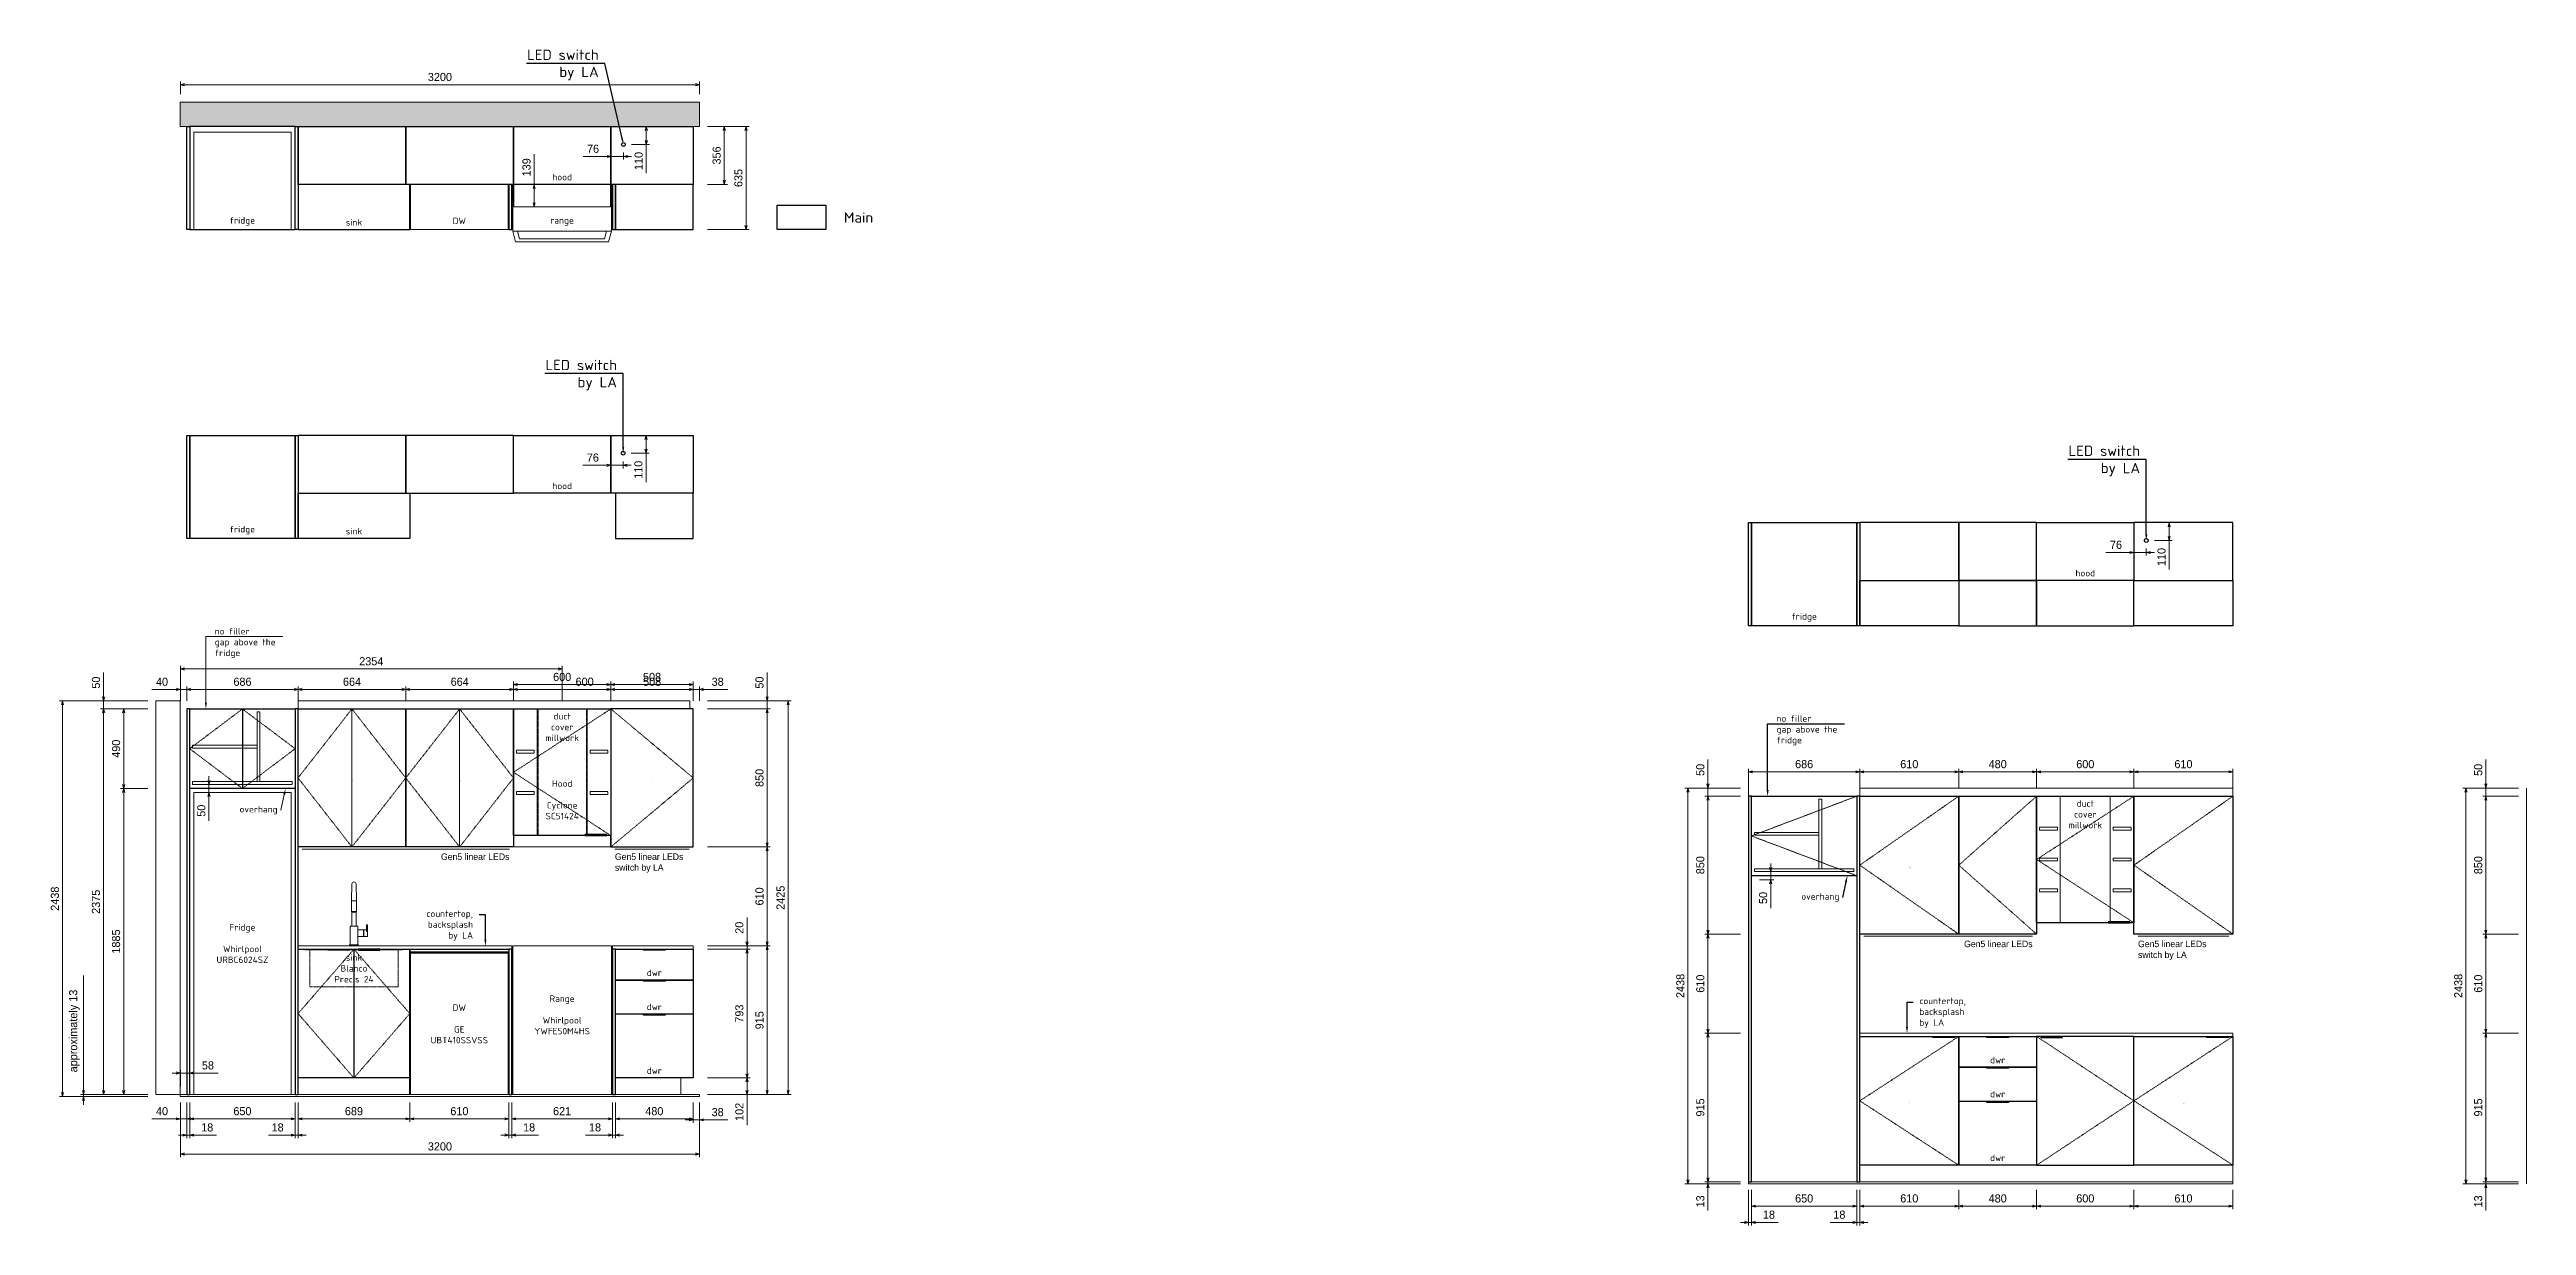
# Model space of a CAD drawing. Header units: millimetres. Extents: x 317748 to 451058, y -7309 to 88509.
# Drawn here: x 435791 to 451058, y 57270 to 64513 of the extents above.
import ezdxf
from ezdxf import colors
from ezdxf.entities.mleader import LeaderData, LeaderLine
from ezdxf.enums import TextEntityAlignment as Align
from ezdxf.math import Vec2, Vec3

# ---------------------------------------------------------------- set-up
doc = ezdxf.new("R2018")
doc.units = ezdxf.units.MM
doc.header["$LTSCALE"] = 2
doc.header["$MEASUREMENT"] = 0
doc.header["$PDMODE"] = 3
doc.linetypes.add('DASHEDX2', pattern=[1.5, 1, -0.5])
doc.linetypes.add('HIDDEN2', pattern=[0.1875, 0.125, -0.0625])
doc.layers.get('0').update_dxf_attribs({"lineweight": 30})
doc.layers.get('Defpoints').update_dxf_attribs({"color": 255, "lineweight": 0})
for name, color, linetype, lineweight in [('1', 10, 'Continuous', 18), ('3', 3, 'Continuous', 18), ('4', 6, 'Continuous', 18), ('Appliance', 4, 'Continuous', 20), ('Appliances', 4, 'Continuous', 13), ('Cabinets', 7, 'Continuous', 25), ('Dims', 4, 'Continuous', 20), ('Hatch_grey', 253, 'Continuous', 5), ('KK + Filler', 252, 'Continuous', 18), ('Line_Hdn_Blu', 4, 'HIDDEN2', 5), ('Line_Hidden', 8, 'DASHEDX2', 15), ('Line_Thin', 8, 'Continuous', 18), ('Text', 4, 'Continuous', 20)]:
    doc.layers.add(name, color=color, linetype=linetype, lineweight=lineweight)
doc.styles.add('AGS', font='ags.shx')
doc.styles.add('style1', font='simplex.shx')
doc.dimstyles.new('mm LG 30', dxfattribs={"dimtxt": 50, "dimasz": 25, "dimexe": 19, "dimexo": 50, "dimgap": 22, "dimtad": 1, "dimdec": 0, "dimdsep": 46, "dimtxsty": 'AGS', "dimblk": 'OPEN30', "dimcen": 2, "dimclrd": 256, "dimclre": 256, "dimclrt": 256, "dimadec": 0, "dimazin": 0, "dimtm": 1e-09, "dimtfac": 1, "dimtdec": 0, "dimtmove": 0, "dimatfit": 3, "dimldrblk": 'OPEN30', "dimfxl": 1, "dimtolj": 1, "dimlwd": -1, "dimlwe": -1, "dimarcsym": 0})

msp = doc.modelspace()

# ---------------------------------------------------------------- texts
at = {"layer": 'Dims', "char_height": 40, "style": 'style1'}
for s, width, heights, insert, attachment_point in [('\\pxqc;hood', 405.632, [143], (438950.6, 63708), 8), ('\\pxqc;fridge', 405.632, [143], (436979.6, 63429), 8), ('\\pxqc;sink', 405.632, [143], (437667.1, 63429), 8), ('\\pxqc;DW', 405.632, [143], (438316.6, 63438), 8), ('\\pxqc;range', 405.632, [143], (438950.1, 63429), 8), ('\\pxqc;Hood\\P\\PCyclone\\PSC51424', 600, [287.9], (438950.6, 59771.8), 8), ('\\pxqc;Fridge\\P\\PWhirlpool\\PURBC6024SZ', 600, [287.9], (436979.6, 59006.8), 5), ('DW\\P\\PGE\\P\\pxqc;UBT410SSVSS', 600, [287.9], (438316.6, 58511.8), 5), ('\\pxqc;Range\\P\\PWhirlpool\\PYWFE50M4HS', 600, [287.9], (438950.1, 58567.3), 5)]:
    msp.add_mtext_dynamic_manual_height_columns(s, width=width, gutter_width=25, heights=heights, dxfattribs=dict(at, insert=insert, attachment_point=attachment_point))
at = {"layer": 'Text', "insert": (440687.6, 63479), "char_height": 63.5, "attachment_point": 4, "style": 'style1'}
msp.add_mtext_dynamic_manual_height_columns('Main', width=954.766, gutter_width=25.4, heights=[332.5], dxfattribs=at)

# ---------------------------------------------------------------- blocks, each defined once
blk = doc.blocks.new('_Open30')
at = {"color": 0, "linetype": 'ByBlock', "lineweight": -2}
for p, q in [((-1, 0.27), (0, 0)), ((0, 0), (-1, -0.27)), ((0, 0), (-1, 0))]:
    blk.add_line(p, q, dxfattribs=at)
blk = doc.blocks.new('*D281')
at = {"layer": 'Defpoints', "color": 0, "ltscale": 2, "transparency": 16777216}
for p in [(438652, 63683), (438778, 63683), (438652, 63544)]:
    blk.add_point(p, dxfattribs=at)
at = {"layer": 'Dims', "ltscale": 2, "transparency": 16777216}
for p, q in [((438778, 63683), (438778, 63869)), ((438702, 63683), (438797, 63683)), ((438702, 63544), (438797, 63544)), ((438778, 63569), (438778, 63658))]:
    blk.add_line(p, q, dxfattribs=at)
at = {"layer": 'Dims', "ltscale": 2, "transparency": 16777216, "xscale": 25, "yscale": 25, "zscale": 25}
for p, rotation in [((438778, 63683), 90), ((438778, 63544), 270)]:
    blk.add_blockref('_Open30', p, dxfattribs=dict(at, rotation=rotation))
at = {"layer": 'Dims', "ltscale": 2, "transparency": 16777216, "insert": (438731, 63788), "char_height": 50, "attachment_point": 5, "rotation": 90, "style": 'AGS'}
blk.add_mtext('\\A1;139', dxfattribs=at)
blk = doc.blocks.new('*D282')
at = {"layer": 'Defpoints', "color": 0, "ltscale": 2, "transparency": 16777216}
for p in [(439328, 64039), (439328, 63929), (439469, 63929)]:
    blk.add_point(p, dxfattribs=at)
at = {"layer": 'Dims', "ltscale": 2, "transparency": 16777216}
for p, q in [((439378, 64039), (439488, 64039)), ((439469, 64014), (439469, 63954)), ((439378, 63929), (439488, 63929)), ((439469, 63929), (439469, 63751))]:
    blk.add_line(p, q, dxfattribs=at)
at = {"layer": 'Dims', "ltscale": 2, "transparency": 16777216, "xscale": 25, "yscale": 25, "zscale": 25}
for p, rotation in [((439469, 64039), 90), ((439469, 63929), 270)]:
    blk.add_blockref('_Open30', p, dxfattribs=dict(at, rotation=rotation))
at = {"layer": 'Dims', "ltscale": 2, "transparency": 16777216, "insert": (439422, 63827), "char_height": 50, "attachment_point": 5, "rotation": 90, "style": 'AGS'}
blk.add_mtext('\\A1;110', dxfattribs=at)
blk = doc.blocks.new('*D283')
at = {"layer": 'Defpoints', "color": 0, "ltscale": 2, "transparency": 16777216}
for p in [(439252, 63929), (439252, 63855), (439328, 63929)]:
    blk.add_point(p, dxfattribs=at)
at = {"layer": 'Dims', "ltscale": 2, "transparency": 16777216}
for p, q in [((439227, 63855), (439080, 63855)), ((439252, 63879), (439252, 63836)), ((439328, 63855), (439252, 63855)), ((439328, 63879), (439328, 63836)), ((439353, 63855), (439378, 63855))]:
    blk.add_line(p, q, dxfattribs=at)
at = {"layer": 'Dims', "ltscale": 2, "transparency": 16777216, "xscale": 25, "yscale": 25, "zscale": 25}
blk.add_blockref('_Open30', (439252, 63855), dxfattribs=at)
at = {"layer": 'Dims', "ltscale": 2, "transparency": 16777216, "xscale": 25, "yscale": 25, "zscale": 25, "rotation": 180}
blk.add_blockref('_Open30', (439328, 63855), dxfattribs=at)
at = {"layer": 'Dims', "ltscale": 2, "transparency": 16777216, "insert": (439141, 63902), "char_height": 50, "attachment_point": 5, "style": 'AGS'}
blk.add_mtext('\\A1;76', dxfattribs=at)
blk = doc.blocks.new('*D284')
at = {"layer": 'Defpoints', "color": 0, "ltscale": 2, "transparency": 16777216}
for p in [(436597, 64297), (436597, 64189), (439797, 64189)]:
    blk.add_point(p, dxfattribs=at)
at = {"layer": 'Dims', "ltscale": 2, "transparency": 16777216}
for p, q in [((436597, 64239), (436597, 64316)), ((439772, 64297), (436622, 64297)), ((439797, 64239), (439797, 64316))]:
    blk.add_line(p, q, dxfattribs=at)
at = {"layer": 'Dims', "ltscale": 2, "transparency": 16777216, "xscale": 25, "yscale": 25, "zscale": 25, "rotation": 180}
blk.add_blockref('_Open30', (436597, 64297), dxfattribs=at)
at = {"layer": 'Dims', "ltscale": 2, "transparency": 16777216, "xscale": 25, "yscale": 25, "zscale": 25}
blk.add_blockref('_Open30', (439797, 64297), dxfattribs=at)
at = {"layer": 'Dims', "ltscale": 2, "transparency": 16777216, "insert": (438197, 64344), "char_height": 50, "attachment_point": 5, "style": 'AGS'}
blk.add_mtext('\\A1;3200', dxfattribs=at)
blk = doc.blocks.new('*D285')
at = {"layer": 'Defpoints', "color": 0, "ltscale": 2, "transparency": 16777216}
for p in [(439797, 64039), (439797, 63683), (439950, 63683)]:
    blk.add_point(p, dxfattribs=at)
at = {"layer": 'Dims', "ltscale": 2, "transparency": 16777216}
for p, q in [((439847, 64039), (439969, 64039)), ((439950, 64014), (439950, 63708)), ((439847, 63683), (439969, 63683))]:
    blk.add_line(p, q, dxfattribs=at)
at = {"layer": 'Dims', "ltscale": 2, "transparency": 16777216, "xscale": 25, "yscale": 25, "zscale": 25}
for p, rotation in [((439950, 64039), 90), ((439950, 63683), 270)]:
    blk.add_blockref('_Open30', p, dxfattribs=dict(at, rotation=rotation))
at = {"layer": 'Dims', "ltscale": 2, "transparency": 16777216, "insert": (439903, 63861), "char_height": 50, "attachment_point": 5, "rotation": 90, "style": 'AGS'}
blk.add_mtext('\\A1;356', dxfattribs=at)
blk = doc.blocks.new('*D286')
at = {"layer": 'Defpoints', "color": 0, "ltscale": 2, "transparency": 16777216}
for p in [(439797, 64039), (439797, 63404), (440084, 63404)]:
    blk.add_point(p, dxfattribs=at)
at = {"layer": 'Dims', "ltscale": 2, "transparency": 16777216}
for p, q in [((439847, 64039), (440103, 64039)), ((440084, 64014), (440084, 63429)), ((439847, 63404), (440103, 63404))]:
    blk.add_line(p, q, dxfattribs=at)
at = {"layer": 'Dims', "ltscale": 2, "transparency": 16777216, "xscale": 25, "yscale": 25, "zscale": 25}
for p, rotation in [((440084, 64039), 90), ((440084, 63404), 270)]:
    blk.add_blockref('_Open30', p, dxfattribs=dict(at, rotation=rotation))
at = {"layer": 'Dims', "ltscale": 2, "transparency": 16777216, "insert": (440037, 63722), "char_height": 50, "attachment_point": 5, "rotation": 90, "style": 'AGS'}
blk.add_mtext('\\A1;635', dxfattribs=at)
blk = doc.blocks.new('*U299')
at = {"layer": 'Dims', "ltscale": 2}
for points in [[(-13, 402), (-15, 298), (15, 298), (13, 402)], [(-15, 230), (-15, 298), (15, 298), (15, 230)], [(-13, 229), (-13, 143), (13, 143), (13, 229)], [(77, 119), (61, 119), (61, 79), (83, 79), (83, 119)], [(77, 110), (77, 149)], [(83, 149), (83, 110)]]:
    blk.add_lwpolyline(points, dxfattribs=at)
for points in [[(-28, 20), (28, 20), (28, 27), (-28, 27)], [(-24, 27), (24, 27), (24, 143), (-24, 143)], [(24, 79), (58, 79), (58, 119), (24, 119)], [(58, 119), (61, 118), (61, 81), (58, 79)]]:
    blk.add_lwpolyline(points, close=True, dxfattribs=at)
blk.add_arc((0, 402), 12.8, 0, 180, dxfattribs=at)
for centre, major_axis, ratio in [((0, 230), (15, 0), 0.188531), ((80, 149), (-2.8, 0), 0.438894)]:
    blk.add_ellipse(centre, major_axis=major_axis, ratio=ratio, dxfattribs=at)
blk.add_ellipse((80, 110), major_axis=(-2.8, 0), ratio=0.50064, start_param=6.281639, end_param=9.424778, dxfattribs=at)
at = {"layer": 'Line_Hdn_Blu', "ltscale": 2}
for points in [[(-298, -3), (298, -3), (298, 0), (-298, 0)], [(-272, -3), (272, -3), (272, -232), (-272, -232)]]:
    blk.add_lwpolyline(points, close=True, dxfattribs=at)
at = {"layer": 'Dims', "char_height": 40, "style": 'style1'}
for s, width, heights, insert, attachment_point in [('sink', 228.43, [109], (0, 2555), 8), ('\\pxqc;sink\\PBlanco\\PPrecis 24', 600, [288], (0, -118), 5)]:
    blk.add_mtext_dynamic_manual_height_columns(s, width=width, gutter_width=25, heights=heights, dxfattribs=dict(at, insert=insert, attachment_point=attachment_point))
blk = doc.blocks.new('*D301')
at = {"layer": 'Defpoints', "color": 0, "ltscale": 2, "transparency": 16777216}
for p in [(436248, 59962), (436447, 59962), (436447, 58077)]:
    blk.add_point(p, dxfattribs=at)
at = {"layer": 'Dims', "ltscale": 2, "transparency": 16777216}
for p, q in [((436397, 59962), (436229, 59962)), ((436248, 58102), (436248, 59937)), ((436397, 58077), (436229, 58077))]:
    blk.add_line(p, q, dxfattribs=at)
at = {"layer": 'Dims', "ltscale": 2, "transparency": 16777216, "xscale": 25, "yscale": 25, "zscale": 25}
for p, rotation in [((436248, 59962), 90), ((436248, 58077), 270)]:
    blk.add_blockref('_Open30', p, dxfattribs=dict(at, rotation=rotation))
at = {"layer": 'Dims', "ltscale": 2, "transparency": 16777216, "insert": (436201, 59019), "char_height": 50, "attachment_point": 5, "rotation": 90, "style": 'AGS'}
blk.add_mtext('\\A1;1885', dxfattribs=at)
blk = doc.blocks.new('*D302')
at = {"layer": 'Defpoints', "color": 0, "ltscale": 2, "transparency": 16777216}
for p in [(436248, 60452), (436447, 60452), (436447, 59962)]:
    blk.add_point(p, dxfattribs=at)
at = {"layer": 'Dims', "ltscale": 2, "transparency": 16777216}
for p, q in [((436397, 60452), (436229, 60452)), ((436248, 59987), (436248, 60427)), ((436397, 59962), (436229, 59962))]:
    blk.add_line(p, q, dxfattribs=at)
at = {"layer": 'Dims', "ltscale": 2, "transparency": 16777216, "xscale": 25, "yscale": 25, "zscale": 25}
for p, rotation in [((436248, 60452), 90), ((436248, 59962), 270)]:
    blk.add_blockref('_Open30', p, dxfattribs=dict(at, rotation=rotation))
at = {"layer": 'Dims', "ltscale": 2, "transparency": 16777216, "insert": (436201, 60207), "char_height": 50, "attachment_point": 5, "rotation": 90, "style": 'AGS'}
blk.add_mtext('\\A1;490', dxfattribs=at)
blk = doc.blocks.new('*D303')
at = {"layer": 'Defpoints', "color": 0, "ltscale": 2, "transparency": 16777216}
for p in [(436124, 60452), (436447, 60452), (436447, 58077)]:
    blk.add_point(p, dxfattribs=at)
at = {"layer": 'Dims', "ltscale": 2, "transparency": 16777216}
for p, q in [((436397, 60452), (436105, 60452)), ((436124, 58102), (436124, 60427)), ((436397, 58077), (436105, 58077))]:
    blk.add_line(p, q, dxfattribs=at)
at = {"layer": 'Dims', "ltscale": 2, "transparency": 16777216, "xscale": 25, "yscale": 25, "zscale": 25}
for p, rotation in [((436124, 60452), 90), ((436124, 58077), 270)]:
    blk.add_blockref('_Open30', p, dxfattribs=dict(at, rotation=rotation))
at = {"layer": 'Dims', "ltscale": 2, "transparency": 16777216, "insert": (436077, 59264), "char_height": 50, "attachment_point": 5, "rotation": 90, "style": 'AGS'}
blk.add_mtext('\\A1;2375', dxfattribs=at)
blk = doc.blocks.new('*D304')
at = {"layer": 'Defpoints', "color": 0, "ltscale": 2, "transparency": 16777216}
for p in [(436124, 60502), (436447, 60502), (436447, 60452)]:
    blk.add_point(p, dxfattribs=at)
at = {"layer": 'Dims', "ltscale": 2, "transparency": 16777216}
for p, q in [((436124, 60527), (436124, 60677)), ((436397, 60502), (436105, 60502)), ((436124, 60452), (436124, 60502)), ((436397, 60452), (436105, 60452)), ((436124, 60427), (436124, 60402))]:
    blk.add_line(p, q, dxfattribs=at)
at = {"layer": 'Dims', "ltscale": 2, "transparency": 16777216, "xscale": 25, "yscale": 25, "zscale": 25}
for p, rotation in [((436124, 60502), 270), ((436124, 60452), 90)]:
    blk.add_blockref('_Open30', p, dxfattribs=dict(at, rotation=rotation))
at = {"layer": 'Dims', "ltscale": 2, "transparency": 16777216, "insert": (436077, 60614), "char_height": 50, "attachment_point": 5, "rotation": 90, "style": 'AGS'}
blk.add_mtext('\\A1;50', dxfattribs=at)
blk = doc.blocks.new('*D305')
at = {"layer": 'Defpoints', "color": 0, "ltscale": 2, "transparency": 16777216}
for p in [(436000, 58077), (436447, 58077), (436447, 58064)]:
    blk.add_point(p, dxfattribs=at)
at = {"layer": 'Dims', "ltscale": 2, "transparency": 16777216}
for p, q in [((436000, 58102), (436000, 58809)), ((436397, 58077), (435981, 58077)), ((436397, 58064), (435981, 58064)), ((436000, 58064), (436000, 58077)), ((436000, 58039), (436000, 58014))]:
    blk.add_line(p, q, dxfattribs=at)
at = {"layer": 'Dims', "ltscale": 2, "transparency": 16777216, "xscale": 25, "yscale": 25, "zscale": 25}
for p, rotation in [((436000, 58077), 270), ((436000, 58064), 90)]:
    blk.add_blockref('_Open30', p, dxfattribs=dict(at, rotation=rotation))
at = {"layer": 'Dims', "ltscale": 2, "transparency": 16777216, "insert": (435944, 58468), "char_height": 50, "attachment_point": 5, "rotation": 90, "style": 'AGS'}
blk.add_mtext('\\A1;approximately 13', dxfattribs=at)
blk = doc.blocks.new('*D306')
at = {"layer": 'Defpoints', "color": 0, "ltscale": 2, "transparency": 16777216}
for p in [(435871, 60502), (436447, 60502), (436447, 58064)]:
    blk.add_point(p, dxfattribs=at)
at = {"layer": 'Dims', "ltscale": 2, "transparency": 16777216}
for p, q in [((436397, 60502), (435852, 60502)), ((435871, 58089), (435871, 60477)), ((436397, 58064), (435852, 58064))]:
    blk.add_line(p, q, dxfattribs=at)
at = {"layer": 'Dims', "ltscale": 2, "transparency": 16777216, "xscale": 25, "yscale": 25, "zscale": 25}
for p, rotation in [((435871, 60502), 90), ((435871, 58064), 270)]:
    blk.add_blockref('_Open30', p, dxfattribs=dict(at, rotation=rotation))
at = {"layer": 'Dims', "ltscale": 2, "transparency": 16777216, "insert": (435824, 59283), "char_height": 50, "attachment_point": 5, "rotation": 90, "style": 'AGS'}
blk.add_mtext('\\A1;2438', dxfattribs=at)
blk = doc.blocks.new('*D326')
at = {"layer": 'Defpoints', "color": 0, "ltscale": 2, "transparency": 16777216}
for p in [(439797, 58179), (440090, 58179), (439797, 58077)]:
    blk.add_point(p, dxfattribs=at)
at = {"layer": 'Dims', "ltscale": 2, "transparency": 16777216}
for p, q in [((439847, 58179), (440109, 58179)), ((439847, 58077), (440109, 58077)), ((440090, 58154), (440090, 58102)), ((440090, 58077), (440090, 57889))]:
    blk.add_line(p, q, dxfattribs=at)
at = {"layer": 'Dims', "ltscale": 2, "transparency": 16777216, "xscale": 25, "yscale": 25, "zscale": 25}
for p, rotation in [((440090, 58179), 90), ((440090, 58077), 270)]:
    blk.add_blockref('_Open30', p, dxfattribs=dict(at, rotation=rotation))
at = {"layer": 'Dims', "ltscale": 2, "transparency": 16777216, "insert": (440043, 57970), "char_height": 50, "attachment_point": 5, "rotation": 90, "style": 'AGS'}
blk.add_mtext('\\A1;102', dxfattribs=at)
blk = doc.blocks.new('*D307')
at = {"layer": 'Defpoints', "color": 0, "ltscale": 2, "transparency": 16777216}
for p in [(439797, 58972), (440090, 58972), (439797, 58179)]:
    blk.add_point(p, dxfattribs=at)
at = {"layer": 'Dims', "ltscale": 2, "transparency": 16777216}
for p, q in [((439847, 58972), (440109, 58972)), ((440090, 58204), (440090, 58947)), ((439847, 58179), (440109, 58179))]:
    blk.add_line(p, q, dxfattribs=at)
at = {"layer": 'Dims', "ltscale": 2, "transparency": 16777216, "xscale": 25, "yscale": 25, "zscale": 25}
for p, rotation in [((440090, 58972), 90), ((440090, 58179), 270)]:
    blk.add_blockref('_Open30', p, dxfattribs=dict(at, rotation=rotation))
at = {"layer": 'Dims', "ltscale": 2, "transparency": 16777216, "insert": (440043, 58575), "char_height": 50, "attachment_point": 5, "rotation": 90, "style": 'AGS'}
blk.add_mtext('\\A1;793', dxfattribs=at)
blk = doc.blocks.new('*D308')
at = {"layer": 'Defpoints', "color": 0, "ltscale": 2, "transparency": 16777216}
for p in [(439797, 58992), (439797, 58972), (440090, 58992)]:
    blk.add_point(p, dxfattribs=at)
at = {"layer": 'Dims', "ltscale": 2, "transparency": 16777216}
for p, q in [((440090, 59017), (440090, 59167)), ((439847, 58992), (440109, 58992)), ((439847, 58972), (440109, 58972)), ((440090, 58972), (440090, 58992)), ((440090, 58947), (440090, 58922))]:
    blk.add_line(p, q, dxfattribs=at)
at = {"layer": 'Dims', "ltscale": 2, "transparency": 16777216, "xscale": 25, "yscale": 25, "zscale": 25}
for p, rotation in [((440090, 58992), 270), ((440090, 58972), 90)]:
    blk.add_blockref('_Open30', p, dxfattribs=dict(at, rotation=rotation))
at = {"layer": 'Dims', "ltscale": 2, "transparency": 16777216, "insert": (440043, 59104), "char_height": 50, "attachment_point": 5, "rotation": 90, "style": 'AGS'}
blk.add_mtext('\\A1;20', dxfattribs=at)
blk = doc.blocks.new('*D309')
at = {"layer": 'Defpoints', "color": 0, "ltscale": 2, "transparency": 16777216}
for p in [(439797, 58992), (439797, 58077), (440214, 58077)]:
    blk.add_point(p, dxfattribs=at)
at = {"layer": 'Dims', "ltscale": 2, "transparency": 16777216}
for p, q in [((439847, 58992), (440233, 58992)), ((440214, 58967), (440214, 58102)), ((439847, 58077), (440233, 58077))]:
    blk.add_line(p, q, dxfattribs=at)
at = {"layer": 'Dims', "ltscale": 2, "transparency": 16777216, "xscale": 25, "yscale": 25, "zscale": 25}
for p, rotation in [((440214, 58992), 90), ((440214, 58077), 270)]:
    blk.add_blockref('_Open30', p, dxfattribs=dict(at, rotation=rotation))
at = {"layer": 'Dims', "ltscale": 2, "transparency": 16777216, "insert": (440167, 58534), "char_height": 50, "attachment_point": 5, "rotation": 90, "style": 'AGS'}
blk.add_mtext('\\A1;915', dxfattribs=at)
blk = doc.blocks.new('*D310')
at = {"layer": 'Defpoints', "color": 0, "ltscale": 2, "transparency": 16777216}
for p in [(439797, 59602), (440214, 59602), (439797, 58992)]:
    blk.add_point(p, dxfattribs=at)
at = {"layer": 'Dims', "ltscale": 2, "transparency": 16777216}
for p, q in [((439847, 59602), (440233, 59602)), ((440214, 59017), (440214, 59577)), ((439847, 58992), (440233, 58992))]:
    blk.add_line(p, q, dxfattribs=at)
at = {"layer": 'Dims', "ltscale": 2, "transparency": 16777216, "xscale": 25, "yscale": 25, "zscale": 25}
for p, rotation in [((440214, 59602), 90), ((440214, 58992), 270)]:
    blk.add_blockref('_Open30', p, dxfattribs=dict(at, rotation=rotation))
at = {"layer": 'Dims', "ltscale": 2, "transparency": 16777216, "insert": (440167, 59297), "char_height": 50, "attachment_point": 5, "rotation": 90, "style": 'AGS'}
blk.add_mtext('\\A1;610', dxfattribs=at)
blk = doc.blocks.new('*D311')
at = {"layer": 'Defpoints', "color": 0, "ltscale": 2, "transparency": 16777216}
for p in [(439797, 60452), (440214, 60452), (439797, 59602)]:
    blk.add_point(p, dxfattribs=at)
at = {"layer": 'Dims', "ltscale": 2, "transparency": 16777216}
for p, q in [((439847, 60452), (440233, 60452)), ((440214, 59627), (440214, 60427)), ((439847, 59602), (440233, 59602))]:
    blk.add_line(p, q, dxfattribs=at)
at = {"layer": 'Dims', "ltscale": 2, "transparency": 16777216, "xscale": 25, "yscale": 25, "zscale": 25}
for p, rotation in [((440214, 60452), 90), ((440214, 59602), 270)]:
    blk.add_blockref('_Open30', p, dxfattribs=dict(at, rotation=rotation))
at = {"layer": 'Dims', "ltscale": 2, "transparency": 16777216, "insert": (440167, 60027), "char_height": 50, "attachment_point": 5, "rotation": 90, "style": 'AGS'}
blk.add_mtext('\\A1;850', dxfattribs=at)
blk = doc.blocks.new('*D312')
at = {"layer": 'Defpoints', "color": 0, "ltscale": 2, "transparency": 16777216}
for p in [(439797, 60502), (440214, 60502), (439797, 60452)]:
    blk.add_point(p, dxfattribs=at)
at = {"layer": 'Dims', "ltscale": 2, "transparency": 16777216}
for p, q in [((440214, 60527), (440214, 60677)), ((439847, 60502), (440233, 60502)), ((440214, 60452), (440214, 60502)), ((439847, 60452), (440233, 60452)), ((440214, 60427), (440214, 60402))]:
    blk.add_line(p, q, dxfattribs=at)
at = {"layer": 'Dims', "ltscale": 2, "transparency": 16777216, "xscale": 25, "yscale": 25, "zscale": 25}
for p, rotation in [((440214, 60502), 270), ((440214, 60452), 90)]:
    blk.add_blockref('_Open30', p, dxfattribs=dict(at, rotation=rotation))
at = {"layer": 'Dims', "ltscale": 2, "transparency": 16777216, "insert": (440167, 60614), "char_height": 50, "attachment_point": 5, "rotation": 90, "style": 'AGS'}
blk.add_mtext('\\A1;50', dxfattribs=at)
blk = doc.blocks.new('*D327')
at = {"layer": 'Defpoints', "color": 0, "ltscale": 2, "transparency": 16777216}
for p in [(439797, 60502), (440344, 60502), (439797, 58077)]:
    blk.add_point(p, dxfattribs=at)
at = {"layer": 'Dims', "ltscale": 2, "transparency": 16777216}
for p, q in [((439847, 60502), (440363, 60502)), ((440344, 58102), (440344, 60477)), ((439847, 58077), (440363, 58077))]:
    blk.add_line(p, q, dxfattribs=at)
at = {"layer": 'Dims', "ltscale": 2, "transparency": 16777216, "xscale": 25, "yscale": 25, "zscale": 25}
for p, rotation in [((440344, 60502), 90), ((440344, 58077), 270)]:
    blk.add_blockref('_Open30', p, dxfattribs=dict(at, rotation=rotation))
at = {"layer": 'Dims', "ltscale": 2, "transparency": 16777216, "insert": (440297, 59289), "char_height": 50, "attachment_point": 5, "rotation": 90, "style": 'AGS'}
blk.add_mtext('\\A1;2425', dxfattribs=at)
blk = doc.blocks.new('*D328')
at = {"layer": 'Defpoints', "color": 0, "ltscale": 2, "transparency": 16777216}
for p in [(438012, 58077), (438622, 58077), (438622, 57927)]:
    blk.add_point(p, dxfattribs=at)
at = {"layer": 'Dims', "ltscale": 2, "transparency": 16777216}
for p, q in [((438012, 58027), (438012, 57908)), ((438622, 58027), (438622, 57908)), ((438037, 57927), (438597, 57927))]:
    blk.add_line(p, q, dxfattribs=at)
at = {"layer": 'Dims', "ltscale": 2, "transparency": 16777216, "xscale": 25, "yscale": 25, "zscale": 25, "rotation": 180}
blk.add_blockref('_Open30', (438012, 57927), dxfattribs=at)
at = {"layer": 'Dims', "ltscale": 2, "transparency": 16777216, "xscale": 25, "yscale": 25, "zscale": 25}
blk.add_blockref('_Open30', (438622, 57927), dxfattribs=at)
at = {"layer": 'Dims', "ltscale": 2, "transparency": 16777216, "insert": (438317, 57974), "char_height": 50, "attachment_point": 5, "style": 'AGS'}
blk.add_mtext('\\A1;610', dxfattribs=at)
blk = doc.blocks.new('*D329')
at = {"layer": 'Defpoints', "color": 0, "ltscale": 2, "transparency": 16777216}
for p in [(438640, 58077), (439261, 58077), (439261, 57927)]:
    blk.add_point(p, dxfattribs=at)
at = {"layer": 'Dims', "ltscale": 2, "transparency": 16777216}
for p, q in [((438640, 58027), (438640, 57908)), ((439261, 58027), (439261, 57908)), ((438665, 57927), (439236, 57927))]:
    blk.add_line(p, q, dxfattribs=at)
at = {"layer": 'Dims', "ltscale": 2, "transparency": 16777216, "xscale": 25, "yscale": 25, "zscale": 25, "rotation": 180}
blk.add_blockref('_Open30', (438640, 57927), dxfattribs=at)
at = {"layer": 'Dims', "ltscale": 2, "transparency": 16777216, "xscale": 25, "yscale": 25, "zscale": 25}
blk.add_blockref('_Open30', (439261, 57927), dxfattribs=at)
at = {"layer": 'Dims', "ltscale": 2, "transparency": 16777216, "insert": (438950, 57974), "char_height": 50, "attachment_point": 5, "style": 'AGS'}
blk.add_mtext('\\A1;621', dxfattribs=at)
blk = doc.blocks.new('*D330')
at = {"layer": 'Defpoints', "color": 0, "ltscale": 2, "transparency": 16777216}
for p in [(438622, 58077), (438640, 58077), (438640, 57827)]:
    blk.add_point(p, dxfattribs=at)
at = {"layer": 'Dims', "ltscale": 2, "transparency": 16777216}
for p, q in [((438622, 58027), (438622, 57808)), ((438640, 58027), (438640, 57808)), ((438597, 57827), (438572, 57827)), ((438622, 57827), (438640, 57827)), ((438665, 57827), (438805, 57827))]:
    blk.add_line(p, q, dxfattribs=at)
at = {"layer": 'Dims', "ltscale": 2, "transparency": 16777216, "xscale": 25, "yscale": 25, "zscale": 25}
blk.add_blockref('_Open30', (438622, 57827), dxfattribs=at)
at = {"layer": 'Dims', "ltscale": 2, "transparency": 16777216, "xscale": 25, "yscale": 25, "zscale": 25, "rotation": 180}
blk.add_blockref('_Open30', (438640, 57827), dxfattribs=at)
at = {"layer": 'Dims', "ltscale": 2, "transparency": 16777216, "insert": (438747, 57874), "char_height": 50, "attachment_point": 5, "style": 'AGS'}
blk.add_mtext('\\A1;18', dxfattribs=at)
blk = doc.blocks.new('*D313')
at = {"layer": 'Defpoints', "color": 0, "ltscale": 2, "transparency": 16777216}
for p in [(439261, 58077), (439279, 58077), (439261, 57827)]:
    blk.add_point(p, dxfattribs=at)
at = {"layer": 'Dims', "ltscale": 2, "transparency": 16777216}
for p, q in [((439261, 58027), (439261, 57808)), ((439279, 58027), (439279, 57808)), ((439236, 57827), (439095, 57827)), ((439279, 57827), (439261, 57827)), ((439304, 57827), (439329, 57827))]:
    blk.add_line(p, q, dxfattribs=at)
at = {"layer": 'Dims', "ltscale": 2, "transparency": 16777216, "xscale": 25, "yscale": 25, "zscale": 25}
blk.add_blockref('_Open30', (439261, 57827), dxfattribs=at)
at = {"layer": 'Dims', "ltscale": 2, "transparency": 16777216, "xscale": 25, "yscale": 25, "zscale": 25, "rotation": 180}
blk.add_blockref('_Open30', (439279, 57827), dxfattribs=at)
at = {"layer": 'Dims', "ltscale": 2, "transparency": 16777216, "insert": (439153, 57874), "char_height": 50, "attachment_point": 5, "style": 'AGS'}
blk.add_mtext('\\A1;18', dxfattribs=at)
blk = doc.blocks.new('*D314')
at = {"layer": 'Defpoints', "color": 0, "ltscale": 2, "transparency": 16777216}
for p in [(439759, 58077), (439797, 58077), (439797, 57921)]:
    blk.add_point(p, dxfattribs=at)
at = {"layer": 'Dims', "ltscale": 2, "transparency": 16777216}
for p, q in [((439759, 58027), (439759, 57902)), ((439797, 58027), (439797, 57902)), ((439734, 57921), (439709, 57921)), ((439759, 57921), (439797, 57921)), ((439822, 57921), (439972, 57921))]:
    blk.add_line(p, q, dxfattribs=at)
at = {"layer": 'Dims', "ltscale": 2, "transparency": 16777216, "xscale": 25, "yscale": 25, "zscale": 25}
blk.add_blockref('_Open30', (439759, 57921), dxfattribs=at)
at = {"layer": 'Dims', "ltscale": 2, "transparency": 16777216, "xscale": 25, "yscale": 25, "zscale": 25, "rotation": 180}
blk.add_blockref('_Open30', (439797, 57921), dxfattribs=at)
at = {"layer": 'Dims', "ltscale": 2, "transparency": 16777216, "insert": (439909, 57968), "char_height": 50, "attachment_point": 5, "style": 'AGS'}
blk.add_mtext('\\A1;38', dxfattribs=at)
blk = doc.blocks.new('*D315')
at = {"layer": 'Defpoints', "color": 0, "ltscale": 2, "transparency": 16777216}
for p in [(436597, 58077), (436637, 58077), (436597, 57927)]:
    blk.add_point(p, dxfattribs=at)
at = {"layer": 'Dims', "ltscale": 2, "transparency": 16777216}
for p, q in [((436597, 58027), (436597, 57908)), ((436637, 58027), (436637, 57908)), ((436572, 57927), (436422, 57927)), ((436637, 57927), (436597, 57927)), ((436662, 57927), (436687, 57927))]:
    blk.add_line(p, q, dxfattribs=at)
at = {"layer": 'Dims', "ltscale": 2, "transparency": 16777216, "xscale": 25, "yscale": 25, "zscale": 25}
blk.add_blockref('_Open30', (436597, 57927), dxfattribs=at)
at = {"layer": 'Dims', "ltscale": 2, "transparency": 16777216, "xscale": 25, "yscale": 25, "zscale": 25, "rotation": 180}
blk.add_blockref('_Open30', (436637, 57927), dxfattribs=at)
at = {"layer": 'Dims', "ltscale": 2, "transparency": 16777216, "insert": (436484, 57974), "char_height": 50, "attachment_point": 5, "style": 'AGS'}
blk.add_mtext('\\A1;40', dxfattribs=at)
blk = doc.blocks.new('*D316')
at = {"layer": 'Defpoints', "color": 0, "ltscale": 2, "transparency": 16777216}
for p in [(436597, 58077), (439797, 58077), (439797, 57710)]:
    blk.add_point(p, dxfattribs=at)
at = {"layer": 'Dims', "ltscale": 2, "transparency": 16777216}
for p, q in [((436597, 58027), (436597, 57691)), ((439797, 58027), (439797, 57691)), ((436622, 57710), (439772, 57710))]:
    blk.add_line(p, q, dxfattribs=at)
at = {"layer": 'Dims', "ltscale": 2, "transparency": 16777216, "xscale": 25, "yscale": 25, "zscale": 25, "rotation": 180}
blk.add_blockref('_Open30', (436597, 57710), dxfattribs=at)
at = {"layer": 'Dims', "ltscale": 2, "transparency": 16777216, "xscale": 25, "yscale": 25, "zscale": 25}
blk.add_blockref('_Open30', (439797, 57710), dxfattribs=at)
at = {"layer": 'Dims', "ltscale": 2, "transparency": 16777216, "insert": (438197, 57757), "char_height": 50, "attachment_point": 5, "style": 'AGS'}
blk.add_mtext('\\A1;3200', dxfattribs=at)
blk = doc.blocks.new('*D317')
at = {"layer": 'Defpoints', "color": 0, "ltscale": 2, "transparency": 16777216}
for p in [(436637, 60572), (436637, 60452), (437323, 60452)]:
    blk.add_point(p, dxfattribs=at)
at = {"layer": 'Dims', "ltscale": 2, "transparency": 16777216}
for p, q in [((436637, 60502), (436637, 60591)), ((437298, 60572), (436662, 60572)), ((437323, 60502), (437323, 60591))]:
    blk.add_line(p, q, dxfattribs=at)
at = {"layer": 'Dims', "ltscale": 2, "transparency": 16777216, "xscale": 25, "yscale": 25, "zscale": 25, "rotation": 180}
blk.add_blockref('_Open30', (436637, 60572), dxfattribs=at)
at = {"layer": 'Dims', "ltscale": 2, "transparency": 16777216, "xscale": 25, "yscale": 25, "zscale": 25}
blk.add_blockref('_Open30', (437323, 60572), dxfattribs=at)
at = {"layer": 'Dims', "ltscale": 2, "transparency": 16777216, "insert": (436980, 60619), "char_height": 50, "attachment_point": 5, "style": 'AGS'}
blk.add_mtext('\\A1;686', dxfattribs=at)
blk = doc.blocks.new('*D318')
at = {"layer": 'Defpoints', "color": 0, "ltscale": 2, "transparency": 16777216}
for p in [(437987, 60572), (437323, 60452), (437987, 60452)]:
    blk.add_point(p, dxfattribs=at)
at = {"layer": 'Dims', "ltscale": 2, "transparency": 16777216}
for p, q in [((437323, 60502), (437323, 60591)), ((437348, 60572), (437962, 60572)), ((437987, 60502), (437987, 60591))]:
    blk.add_line(p, q, dxfattribs=at)
at = {"layer": 'Dims', "ltscale": 2, "transparency": 16777216, "xscale": 25, "yscale": 25, "zscale": 25, "rotation": 180}
blk.add_blockref('_Open30', (437323, 60572), dxfattribs=at)
at = {"layer": 'Dims', "ltscale": 2, "transparency": 16777216, "xscale": 25, "yscale": 25, "zscale": 25}
blk.add_blockref('_Open30', (437987, 60572), dxfattribs=at)
at = {"layer": 'Dims', "ltscale": 2, "transparency": 16777216, "insert": (437655, 60619), "char_height": 50, "attachment_point": 5, "style": 'AGS'}
blk.add_mtext('\\A1;664', dxfattribs=at)
blk = doc.blocks.new('*D319')
at = {"layer": 'Defpoints', "color": 0, "ltscale": 2, "transparency": 16777216}
for p in [(438651, 60572), (437987, 60452), (438651, 60452)]:
    blk.add_point(p, dxfattribs=at)
at = {"layer": 'Dims', "ltscale": 2, "transparency": 16777216}
for p, q in [((437987, 60502), (437987, 60591)), ((438012, 60572), (438626, 60572)), ((438651, 60502), (438651, 60591))]:
    blk.add_line(p, q, dxfattribs=at)
at = {"layer": 'Dims', "ltscale": 2, "transparency": 16777216, "xscale": 25, "yscale": 25, "zscale": 25, "rotation": 180}
blk.add_blockref('_Open30', (437987, 60572), dxfattribs=at)
at = {"layer": 'Dims', "ltscale": 2, "transparency": 16777216, "xscale": 25, "yscale": 25, "zscale": 25}
blk.add_blockref('_Open30', (438651, 60572), dxfattribs=at)
at = {"layer": 'Dims', "ltscale": 2, "transparency": 16777216, "insert": (438319, 60619), "char_height": 50, "attachment_point": 5, "style": 'AGS'}
blk.add_mtext('\\A1;664', dxfattribs=at)
blk = doc.blocks.new('*D320')
at = {"layer": 'Defpoints', "color": 0, "ltscale": 2, "transparency": 16777216}
for p in [(439251, 60572), (438651, 60452), (439251, 60452)]:
    blk.add_point(p, dxfattribs=at)
at = {"layer": 'Dims', "ltscale": 2, "transparency": 16777216}
for p, q in [((438651, 60502), (438651, 60591)), ((438676, 60572), (439226, 60572)), ((439251, 60502), (439251, 60591))]:
    blk.add_line(p, q, dxfattribs=at)
at = {"layer": 'Dims', "ltscale": 2, "transparency": 16777216, "xscale": 25, "yscale": 25, "zscale": 25, "rotation": 180}
blk.add_blockref('_Open30', (438651, 60572), dxfattribs=at)
at = {"layer": 'Dims', "ltscale": 2, "transparency": 16777216, "xscale": 25, "yscale": 25, "zscale": 25}
blk.add_blockref('_Open30', (439251, 60572), dxfattribs=at)
at = {"layer": 'Dims', "ltscale": 2, "transparency": 16777216, "insert": (439089, 60619), "char_height": 50, "attachment_point": 5, "style": 'AGS'}
blk.add_mtext('\\A1;600', dxfattribs=at)
blk = doc.blocks.new('*D321')
at = {"layer": 'Defpoints', "color": 0, "ltscale": 2, "transparency": 16777216}
for p in [(439759, 60572), (439251, 60452), (439759, 60452)]:
    blk.add_point(p, dxfattribs=at)
at = {"layer": 'Dims', "ltscale": 2, "transparency": 16777216}
for p, q in [((439251, 60502), (439251, 60591)), ((439276, 60572), (439734, 60572)), ((439759, 60502), (439759, 60591))]:
    blk.add_line(p, q, dxfattribs=at)
at = {"layer": 'Dims', "ltscale": 2, "transparency": 16777216, "xscale": 25, "yscale": 25, "zscale": 25, "rotation": 180}
blk.add_blockref('_Open30', (439251, 60572), dxfattribs=at)
at = {"layer": 'Dims', "ltscale": 2, "transparency": 16777216, "xscale": 25, "yscale": 25, "zscale": 25}
blk.add_blockref('_Open30', (439759, 60572), dxfattribs=at)
at = {"layer": 'Dims', "ltscale": 2, "transparency": 16777216, "insert": (439505, 60619), "char_height": 50, "attachment_point": 5, "style": 'AGS'}
blk.add_mtext('\\A1;508', dxfattribs=at)
blk = doc.blocks.new('*D322')
at = {"layer": 'Defpoints', "color": 0, "ltscale": 2, "transparency": 16777216}
for p in [(439797, 60572), (439759, 60452), (439797, 60452)]:
    blk.add_point(p, dxfattribs=at)
at = {"layer": 'Dims', "ltscale": 2, "transparency": 16777216}
for p, q in [((439734, 60572), (439709, 60572)), ((439759, 60502), (439759, 60591)), ((439759, 60572), (439797, 60572)), ((439797, 60502), (439797, 60591)), ((439822, 60572), (439972, 60572))]:
    blk.add_line(p, q, dxfattribs=at)
at = {"layer": 'Dims', "ltscale": 2, "transparency": 16777216, "xscale": 25, "yscale": 25, "zscale": 25}
blk.add_blockref('_Open30', (439759, 60572), dxfattribs=at)
at = {"layer": 'Dims', "ltscale": 2, "transparency": 16777216, "xscale": 25, "yscale": 25, "zscale": 25, "rotation": 180}
blk.add_blockref('_Open30', (439797, 60572), dxfattribs=at)
at = {"layer": 'Dims', "ltscale": 2, "transparency": 16777216, "insert": (439909, 60619), "char_height": 50, "attachment_point": 5, "style": 'AGS'}
blk.add_mtext('\\A1;38', dxfattribs=at)
blk = doc.blocks.new('*D323')
at = {"layer": 'Defpoints', "color": 0, "ltscale": 2, "transparency": 16777216}
for p in [(436597, 60572), (436597, 60452), (436637, 60452)]:
    blk.add_point(p, dxfattribs=at)
at = {"layer": 'Dims', "ltscale": 2, "transparency": 16777216}
for p, q in [((436572, 60572), (436422, 60572)), ((436597, 60502), (436597, 60591)), ((436637, 60572), (436597, 60572)), ((436637, 60502), (436637, 60591)), ((436662, 60572), (436687, 60572))]:
    blk.add_line(p, q, dxfattribs=at)
at = {"layer": 'Dims', "ltscale": 2, "transparency": 16777216, "xscale": 25, "yscale": 25, "zscale": 25}
blk.add_blockref('_Open30', (436597, 60572), dxfattribs=at)
at = {"layer": 'Dims', "ltscale": 2, "transparency": 16777216, "xscale": 25, "yscale": 25, "zscale": 25, "rotation": 180}
blk.add_blockref('_Open30', (436637, 60572), dxfattribs=at)
at = {"layer": 'Dims', "ltscale": 2, "transparency": 16777216, "insert": (436484, 60619), "char_height": 50, "attachment_point": 5, "style": 'AGS'}
blk.add_mtext('\\A1;40', dxfattribs=at)
blk = doc.blocks.new('*D324')
at = {"layer": '1', "ltscale": 2, "transparency": 16777216}
for p, q in [((436597, 60502), (436597, 60717)), ((436622, 60698), (438926, 60698)), ((438951, 60502), (438951, 60717))]:
    blk.add_line(p, q, dxfattribs=at)
at = {"layer": 'Defpoints', "color": 0, "ltscale": 2, "transparency": 16777216}
for p in [(438951, 60698), (436597, 60452), (438951, 60452)]:
    blk.add_point(p, dxfattribs=at)
at = {"layer": '1', "ltscale": 2, "transparency": 16777216, "xscale": 25, "yscale": 25, "zscale": 25, "rotation": 180}
blk.add_blockref('_Open30', (436597, 60698), dxfattribs=at)
at = {"layer": '1', "ltscale": 2, "transparency": 16777216, "xscale": 25, "yscale": 25, "zscale": 25}
blk.add_blockref('_Open30', (438951, 60698), dxfattribs=at)
at = {"layer": '1', "ltscale": 2, "transparency": 16777216, "insert": (437774, 60745), "char_height": 50, "attachment_point": 5, "style": 'AGS'}
blk.add_mtext('\\A1;2354', dxfattribs=at)
blk = doc.blocks.new('*D607')
at = {"layer": 'Defpoints', "color": 0, "ltscale": 2, "transparency": 16777216}
for p in [(0, -102), (689, -102), (689, -252)]:
    blk.add_point(p, dxfattribs=at)
at = {"layer": 'Dims', "ltscale": 2, "transparency": 16777216}
for p, q in [((0, -152), (0, -271)), ((689, -152), (689, -271)), ((25, -252), (664, -252))]:
    blk.add_line(p, q, dxfattribs=at)
at = {"layer": 'Dims', "ltscale": 2, "transparency": 16777216, "xscale": 25, "yscale": 25, "zscale": 25, "rotation": 180}
blk.add_blockref('_Open30', (0, -252), dxfattribs=at)
at = {"layer": 'Dims', "ltscale": 2, "transparency": 16777216, "xscale": 25, "yscale": 25, "zscale": 25}
blk.add_blockref('_Open30', (689, -252), dxfattribs=at)
at = {"layer": 'Dims', "ltscale": 2, "transparency": 16777216, "insert": (344.5, -205), "char_height": 50, "attachment_point": 5, "style": 'AGS'}
blk.add_mtext('\\A1;689', dxfattribs=at)
blk = doc.blocks.new('*U387')
at = {"ltscale": 2}
blk.add_line((332, 850), (332, 0), dxfattribs=at)
at = {"layer": 'Cabinets', "ltscale": 2}
for points in [[(0, 2179), (664, 2179), (664, 2535), (0, 2535)], [(0, 850), (664, 850), (664, 0), (0, 0)]]:
    blk.add_lwpolyline(points, close=True, dxfattribs=at)
at = {"layer": 'Line_Hidden', "ltscale": 2}
blk.add_lwpolyline([(332, 850), (0, 425), (332, 0), (664, 425), (332, 850)], dxfattribs=at)
at = {"layer": 'Dims', "lineweight": 30, "ltscale": 2, "flags": 104}
blk.add_attdef('SHELVES', text='', height=40, dxfattribs=at).set_placement((305, 425), align=Align.MIDDLE_CENTER)
blk = doc.blocks.new('*D386')
at = {"layer": 'Defpoints', "color": 0, "ltscale": 2, "transparency": 16777216}
for p in [(-508, 1000), (-508, 850), (0, 850)]:
    blk.add_point(p, dxfattribs=at)
at = {"layer": 'Dims', "ltscale": 2, "transparency": 16777216}
for p, q in [((-508, 900), (-508, 1019)), ((-25, 1000), (-483, 1000)), ((0, 900), (0, 1019))]:
    blk.add_line(p, q, dxfattribs=at)
at = {"layer": 'Dims', "ltscale": 2, "transparency": 16777216, "xscale": 25, "yscale": 25, "zscale": 25, "rotation": 180}
blk.add_blockref('_Open30', (-508, 1000), dxfattribs=at)
at = {"layer": 'Dims', "ltscale": 2, "transparency": 16777216, "xscale": 25, "yscale": 25, "zscale": 25}
blk.add_blockref('_Open30', (0, 1000), dxfattribs=at)
at = {"layer": 'Dims', "ltscale": 2, "transparency": 16777216, "insert": (-254, 1047), "char_height": 50, "attachment_point": 5, "style": 'AGS'}
blk.add_mtext('\\A1;508', dxfattribs=at)
blk = doc.blocks.new('*D354')
at = {"layer": 'Defpoints', "color": 0, "ltscale": 2, "transparency": 16777216}
for p in [(600, 1000), (0, 850), (600, 850)]:
    blk.add_point(p, dxfattribs=at)
at = {"layer": 'Dims', "ltscale": 2, "transparency": 16777216}
for p, q in [((0, 900), (0, 1019)), ((25, 1000), (575, 1000)), ((600, 900), (600, 1019))]:
    blk.add_line(p, q, dxfattribs=at)
at = {"layer": 'Dims', "ltscale": 2, "transparency": 16777216, "xscale": 25, "yscale": 25, "zscale": 25, "rotation": 180}
blk.add_blockref('_Open30', (0, 1000), dxfattribs=at)
at = {"layer": 'Dims', "ltscale": 2, "transparency": 16777216, "xscale": 25, "yscale": 25, "zscale": 25}
blk.add_blockref('_Open30', (600, 1000), dxfattribs=at)
at = {"layer": 'Dims', "ltscale": 2, "transparency": 16777216, "insert": (300, 1047), "char_height": 50, "attachment_point": 5, "style": 'AGS'}
blk.add_mtext('\\A1;600', dxfattribs=at)
blk = doc.blocks.new('*U389')
at = {"ltscale": 2}
blk.add_line((332, 850), (332, 0), dxfattribs=at)
at = {"layer": 'Cabinets', "ltscale": 2}
for points in [[(0, 2179), (664, 2179), (664, 2535), (0, 2535)], [(0, 850), (664, 850), (664, 0), (0, 0)]]:
    blk.add_lwpolyline(points, close=True, dxfattribs=at)
at = {"layer": 'Line_Hidden', "ltscale": 2}
blk.add_lwpolyline([(332, 850), (0, 425), (332, 0), (664, 425), (332, 850)], dxfattribs=at)
at = {"layer": 'Dims', "lineweight": 30, "ltscale": 2, "flags": 104}
blk.add_attdef('SHELVES', text='', height=40, dxfattribs=at).set_placement((305, 425), align=Align.MIDDLE_CENTER)
blk = doc.blocks.new('*U397')
at = {"layer": 'Line_Hidden', "ltscale": 2}
for points in [[(146, 780), (454, 780), (454, 0), (146, 0)], [(18, 526), (128, 526), (128, 508), (18, 508)], [(582, 526), (472, 526), (472, 508), (582, 508)], [(18, 272), (128, 272), (128, 254), (18, 254)], [(582, 272), (472, 272), (472, 254), (582, 254)]]:
    blk.add_lwpolyline(points, close=True, dxfattribs=at)
at = {"layer": 'Dims', "insert": (300, 755), "char_height": 40, "width": 331.87, "attachment_point": 2, "style": 'style1'}
blk.add_mtext('\\pxqc;duct\\Pcover \\Pmillwork', dxfattribs=at)
blk = doc.blocks.new('*D371')
at = {"layer": 'Defpoints', "color": 0, "ltscale": 2, "transparency": 16777216}
for p in [(18, 0), (668, 0), (18, -150)]:
    blk.add_point(p, dxfattribs=at)
at = {"layer": 'Dims', "ltscale": 2, "transparency": 16777216}
for p, q in [((18, -50), (18, -169)), ((643, -150), (43, -150)), ((668, -50), (668, -169))]:
    blk.add_line(p, q, dxfattribs=at)
at = {"layer": 'Dims', "ltscale": 2, "transparency": 16777216, "xscale": 25, "yscale": 25, "zscale": 25, "rotation": 180}
blk.add_blockref('_Open30', (18, -150), dxfattribs=at)
at = {"layer": 'Dims', "ltscale": 2, "transparency": 16777216, "xscale": 25, "yscale": 25, "zscale": 25}
blk.add_blockref('_Open30', (668, -150), dxfattribs=at)
at = {"layer": 'Dims', "ltscale": 2, "transparency": 16777216, "insert": (343, -103), "char_height": 50, "attachment_point": 5, "style": 'AGS'}
blk.add_mtext('\\A1;650', dxfattribs=at)
blk = doc.blocks.new('*D372')
at = {"layer": 'Defpoints', "color": 0, "ltscale": 2, "transparency": 16777216}
for p in [(18, 1910), (18, 1860), (137, 1860)]:
    blk.add_point(p, dxfattribs=at)
at = {"layer": 'Dims', "ltscale": 2, "transparency": 16777216}
for p, q in [((68, 1910), (156, 1910)), ((68, 1860), (156, 1860)), ((137, 1935), (137, 1960)), ((137, 1910), (137, 1860)), ((137, 1835), (137, 1685))]:
    blk.add_line(p, q, dxfattribs=at)
at = {"layer": 'Dims', "ltscale": 2, "transparency": 16777216, "xscale": 25, "yscale": 25, "zscale": 25}
for p, rotation in [((137, 1910), 270), ((137, 1860), 90)]:
    blk.add_blockref('_Open30', p, dxfattribs=dict(at, rotation=rotation))
at = {"layer": 'Dims', "ltscale": 2, "transparency": 16777216, "insert": (90, 1748), "char_height": 50, "attachment_point": 5, "rotation": 90, "style": 'AGS'}
blk.add_mtext('\\A1;50', dxfattribs=at)
blk = doc.blocks.new('*D374')
at = {"layer": 'Defpoints', "color": 0, "ltscale": 2, "transparency": 16777216}
for p in [(0, 0), (18, 0), (18, -250)]:
    blk.add_point(p, dxfattribs=at)
at = {"layer": 'Dims', "ltscale": 2, "transparency": 16777216}
for p, q in [((0, -50), (0, -269)), ((18, -50), (18, -269)), ((-25, -250), (-50, -250)), ((0, -250), (18, -250)), ((43, -250), (183, -250))]:
    blk.add_line(p, q, dxfattribs=at)
at = {"layer": 'Dims', "ltscale": 2, "transparency": 16777216, "xscale": 25, "yscale": 25, "zscale": 25}
blk.add_blockref('_Open30', (0, -250), dxfattribs=at)
at = {"layer": 'Dims', "ltscale": 2, "transparency": 16777216, "xscale": 25, "yscale": 25, "zscale": 25, "rotation": 180}
blk.add_blockref('_Open30', (18, -250), dxfattribs=at)
at = {"layer": 'Dims', "ltscale": 2, "transparency": 16777216, "insert": (126, -203), "char_height": 50, "attachment_point": 5, "style": 'AGS'}
blk.add_mtext('\\A1;18', dxfattribs=at)
blk = doc.blocks.new('*D373')
at = {"layer": 'Defpoints', "color": 0, "ltscale": 2, "transparency": 16777216}
for p in [(668, 0), (686, 0), (668, -250)]:
    blk.add_point(p, dxfattribs=at)
at = {"layer": 'Dims', "ltscale": 2, "transparency": 16777216}
for p, q in [((668, -50), (668, -269)), ((686, -50), (686, -269)), ((643, -250), (503, -250)), ((686, -250), (668, -250)), ((711, -250), (736, -250))]:
    blk.add_line(p, q, dxfattribs=at)
at = {"layer": 'Dims', "ltscale": 2, "transparency": 16777216, "xscale": 25, "yscale": 25, "zscale": 25}
blk.add_blockref('_Open30', (668, -250), dxfattribs=at)
at = {"layer": 'Dims', "ltscale": 2, "transparency": 16777216, "xscale": 25, "yscale": 25, "zscale": 25, "rotation": 180}
blk.add_blockref('_Open30', (686, -250), dxfattribs=at)
at = {"layer": 'Dims', "ltscale": 2, "transparency": 16777216, "insert": (560, -203), "char_height": 50, "attachment_point": 5, "style": 'AGS'}
blk.add_mtext('\\A1;18', dxfattribs=at)
blk = doc.blocks.new('*U399')
at = {"layer": 'Line_Hidden', "ltscale": 2}
for points in [[(415, 472), (433, 472), (433, 43), (415, 43)], [(18, 267), (415, 267), (415, 249), (18, 249)]]:
    blk.add_lwpolyline(points, close=True, dxfattribs=at)
blk = doc.blocks.new('*U403')
at = {"layer": 'Appliance', "ltscale": 2}
blk.add_line((-25, -13), (-1303, -13), dxfattribs=at)
at = {"ltscale": 2, "style": 'style1', "flags": 5}
blk.add_attdef('LED_SIDE', (-15, -215), '', height=40, dxfattribs=at)
at = {"layer": 'Appliances', "ltscale": 2, "insert": (-25, -40), "char_height": 40, "attachment_point": 3, "style": 'AGS'}
blk.add_mtext_dynamic_manual_height_columns('Gen5 linear LEDs', width=595.47, gutter_width=1000, heights=[0], dxfattribs=at)
blk = doc.blocks.new('*D407')
at = {"layer": 'Defpoints', "color": 0, "ltscale": 2, "transparency": 16777216}
for p in [(76, 2535), (76, 2425), (217, 2425)]:
    blk.add_point(p, dxfattribs=at)
at = {"layer": 'Dims', "ltscale": 2, "transparency": 16777216}
for p, q in [((126, 2535), (236, 2535)), ((217, 2510), (217, 2450)), ((126, 2425), (236, 2425)), ((217, 2425), (217, 2246))]:
    blk.add_line(p, q, dxfattribs=at)
at = {"layer": 'Dims', "ltscale": 2, "transparency": 16777216, "xscale": 25, "yscale": 25, "zscale": 25}
for p, rotation in [((217, 2535), 90), ((217, 2425), 270)]:
    blk.add_blockref('_Open30', p, dxfattribs=dict(at, rotation=rotation))
at = {"layer": 'Dims', "ltscale": 2, "transparency": 16777216, "insert": (170, 2323), "char_height": 50, "attachment_point": 5, "rotation": 90, "style": 'AGS'}
blk.add_mtext('\\A1;110', dxfattribs=at)
blk = doc.blocks.new('*D408')
at = {"layer": 'Defpoints', "color": 0, "ltscale": 2, "transparency": 16777216}
for p in [(0, 2425), (0, 2351), (76, 2425)]:
    blk.add_point(p, dxfattribs=at)
at = {"layer": 'Dims', "ltscale": 2, "transparency": 16777216}
for p, q in [((-25, 2351), (-173, 2351)), ((0, 2375), (0, 2332)), ((76, 2351), (0, 2351)), ((76, 2375), (76, 2332)), ((101, 2351), (126, 2351))]:
    blk.add_line(p, q, dxfattribs=at)
at = {"layer": 'Dims', "ltscale": 2, "transparency": 16777216, "xscale": 25, "yscale": 25, "zscale": 25}
blk.add_blockref('_Open30', (0, 2351), dxfattribs=at)
at = {"layer": 'Dims', "ltscale": 2, "transparency": 16777216, "xscale": 25, "yscale": 25, "zscale": 25, "rotation": 180}
blk.add_blockref('_Open30', (76, 2351), dxfattribs=at)
at = {"layer": 'Dims', "ltscale": 2, "transparency": 16777216, "insert": (-111, 2398), "char_height": 50, "attachment_point": 5, "style": 'AGS'}
blk.add_mtext('\\A1;76', dxfattribs=at)
blk = doc.blocks.new('*D325')
at = {"layer": 'Defpoints', "color": 0, "ltscale": 2, "transparency": 16777216}
for p in [(436655, 58209), (436597, 58077), (436655, 58077)]:
    blk.add_point(p, dxfattribs=at)
at = {"layer": 'Dims', "ltscale": 2, "transparency": 16777216}
for p, q in [((436572, 58209), (436547, 58209)), ((436597, 58127), (436597, 58228)), ((436597, 58209), (436655, 58209)), ((436655, 58127), (436655, 58228)), ((436680, 58209), (436830, 58209))]:
    blk.add_line(p, q, dxfattribs=at)
at = {"layer": 'Dims', "ltscale": 2, "transparency": 16777216, "xscale": 25, "yscale": 25, "zscale": 25}
blk.add_blockref('_Open30', (436597, 58209), dxfattribs=at)
at = {"layer": 'Dims', "ltscale": 2, "transparency": 16777216, "xscale": 25, "yscale": 25, "zscale": 25, "rotation": 180}
blk.add_blockref('_Open30', (436655, 58209), dxfattribs=at)
at = {"layer": 'Dims', "ltscale": 2, "transparency": 16777216, "insert": (436767, 58256), "char_height": 50, "attachment_point": 5, "style": 'AGS'}
blk.add_mtext('\\A1;58', dxfattribs=at)
blk = doc.blocks.new('*D599')
at = {"layer": 'Defpoints', "color": 0, "ltscale": 2, "transparency": 16777216}
for p in [(0, -102), (480, -102), (480, -252)]:
    blk.add_point(p, dxfattribs=at)
at = {"layer": 'Dims', "ltscale": 2, "transparency": 16777216}
for p, q in [((0, -152), (0, -271)), ((480, -152), (480, -271)), ((25, -252), (455, -252))]:
    blk.add_line(p, q, dxfattribs=at)
at = {"layer": 'Dims', "ltscale": 2, "transparency": 16777216, "xscale": 25, "yscale": 25, "zscale": 25, "rotation": 180}
blk.add_blockref('_Open30', (0, -252), dxfattribs=at)
at = {"layer": 'Dims', "ltscale": 2, "transparency": 16777216, "xscale": 25, "yscale": 25, "zscale": 25}
blk.add_blockref('_Open30', (480, -252), dxfattribs=at)
at = {"layer": 'Dims', "ltscale": 2, "transparency": 16777216, "insert": (240, -205), "char_height": 50, "attachment_point": 5, "style": 'AGS'}
blk.add_mtext('\\A1;480', dxfattribs=at)
blk = doc.blocks.new('*U382')
at = {"layer": 'KK + Filler', "ltscale": 2}
blk.add_lwpolyline([(0, 102), (689, 102), (689, 0), (0, 0)], close=True, dxfattribs=at)
blk = doc.blocks.new('*U383')
at = {"layer": 'KK + Filler', "ltscale": 2}
blk.add_lwpolyline([(0, 102), (404, 102), (404, 0), (0, 0)], close=True, dxfattribs=at)
blk = doc.blocks.new('*U361')
at = {"layer": 'KK + Filler', "ltscale": 2}
blk.add_lwpolyline([(0, 50), (2415, 50), (2415, 0), (0, 0)], close=True, dxfattribs=at)
blk = doc.blocks.new('*U345')
at = {"layer": 'Dims', "ltscale": 2}
blk.add_lwpolyline([(1317, 0), (0, 0), (0, 20), (1317, 20)], close=True, dxfattribs=at)
blk = doc.blocks.new('*U346')
at = {"layer": 'Dims', "ltscale": 2}
blk.add_lwpolyline([(498, 0), (0, 0), (0, 20), (498, 20)], close=True, dxfattribs=at)
blk = doc.blocks.new('Floor_13mm')
at = {"layer": 'Line_Thin', "ltscale": 2}
blk.add_lwpolyline([(0, 0), (3200, 0), (3200, -13), (0, -13)], close=True, dxfattribs=at)
blk = doc.blocks.new('*D357')
at = {"layer": 'Defpoints', "color": 0, "ltscale": 2, "transparency": 16777216}
for p in [(18, 0), (668, 0), (18, -150)]:
    blk.add_point(p, dxfattribs=at)
at = {"layer": 'Dims', "ltscale": 2, "transparency": 16777216}
for p, q in [((18, -50), (18, -169)), ((643, -150), (43, -150)), ((668, -50), (668, -169))]:
    blk.add_line(p, q, dxfattribs=at)
at = {"layer": 'Dims', "ltscale": 2, "transparency": 16777216, "xscale": 25, "yscale": 25, "zscale": 25, "rotation": 180}
blk.add_blockref('_Open30', (18, -150), dxfattribs=at)
at = {"layer": 'Dims', "ltscale": 2, "transparency": 16777216, "xscale": 25, "yscale": 25, "zscale": 25}
blk.add_blockref('_Open30', (668, -150), dxfattribs=at)
at = {"layer": 'Dims', "ltscale": 2, "transparency": 16777216, "insert": (343, -103), "char_height": 50, "attachment_point": 5, "style": 'AGS'}
blk.add_mtext('\\A1;650', dxfattribs=at)
blk = doc.blocks.new('*D358')
at = {"layer": 'Defpoints', "color": 0, "ltscale": 2, "transparency": 16777216}
for p in [(18, 1910), (18, 1860), (137, 1860)]:
    blk.add_point(p, dxfattribs=at)
at = {"layer": 'Dims', "ltscale": 2, "transparency": 16777216}
for p, q in [((68, 1910), (156, 1910)), ((68, 1860), (156, 1860)), ((137, 1935), (137, 1960)), ((137, 1910), (137, 1860)), ((137, 1835), (137, 1685))]:
    blk.add_line(p, q, dxfattribs=at)
at = {"layer": 'Dims', "ltscale": 2, "transparency": 16777216, "xscale": 25, "yscale": 25, "zscale": 25}
for p, rotation in [((137, 1910), 270), ((137, 1860), 90)]:
    blk.add_blockref('_Open30', p, dxfattribs=dict(at, rotation=rotation))
at = {"layer": 'Dims', "ltscale": 2, "transparency": 16777216, "insert": (90, 1748), "char_height": 50, "attachment_point": 5, "rotation": 90, "style": 'AGS'}
blk.add_mtext('\\A1;50', dxfattribs=at)
blk = doc.blocks.new('*D359')
at = {"layer": 'Defpoints', "color": 0, "ltscale": 2, "transparency": 16777216}
for p in [(0, 0), (18, 0), (18, -250)]:
    blk.add_point(p, dxfattribs=at)
at = {"layer": 'Dims', "ltscale": 2, "transparency": 16777216}
for p, q in [((0, -50), (0, -269)), ((18, -50), (18, -269)), ((-25, -250), (-50, -250)), ((0, -250), (18, -250)), ((43, -250), (183, -250))]:
    blk.add_line(p, q, dxfattribs=at)
at = {"layer": 'Dims', "ltscale": 2, "transparency": 16777216, "xscale": 25, "yscale": 25, "zscale": 25}
blk.add_blockref('_Open30', (0, -250), dxfattribs=at)
at = {"layer": 'Dims', "ltscale": 2, "transparency": 16777216, "xscale": 25, "yscale": 25, "zscale": 25, "rotation": 180}
blk.add_blockref('_Open30', (18, -250), dxfattribs=at)
at = {"layer": 'Dims', "ltscale": 2, "transparency": 16777216, "insert": (126, -203), "char_height": 50, "attachment_point": 5, "style": 'AGS'}
blk.add_mtext('\\A1;18', dxfattribs=at)
blk = doc.blocks.new('*D360')
at = {"layer": 'Defpoints', "color": 0, "ltscale": 2, "transparency": 16777216}
for p in [(668, 0), (686, 0), (668, -250)]:
    blk.add_point(p, dxfattribs=at)
at = {"layer": 'Dims', "ltscale": 2, "transparency": 16777216}
for p, q in [((668, -50), (668, -269)), ((686, -50), (686, -269)), ((643, -250), (503, -250)), ((686, -250), (668, -250)), ((711, -250), (736, -250))]:
    blk.add_line(p, q, dxfattribs=at)
at = {"layer": 'Dims', "ltscale": 2, "transparency": 16777216, "xscale": 25, "yscale": 25, "zscale": 25}
blk.add_blockref('_Open30', (668, -250), dxfattribs=at)
at = {"layer": 'Dims', "ltscale": 2, "transparency": 16777216, "xscale": 25, "yscale": 25, "zscale": 25, "rotation": 180}
blk.add_blockref('_Open30', (686, -250), dxfattribs=at)
at = {"layer": 'Dims', "ltscale": 2, "transparency": 16777216, "insert": (560, -203), "char_height": 50, "attachment_point": 5, "style": 'AGS'}
blk.add_mtext('\\A1;18', dxfattribs=at)
blk = doc.blocks.new('*D369')
at = {"layer": 'Defpoints', "color": 0, "ltscale": 2, "transparency": 16777216}
for p in [(686, 2525), (0, 2375), (686, 2375)]:
    blk.add_point(p, dxfattribs=at)
at = {"layer": 'Dims', "ltscale": 2, "transparency": 16777216}
for p, q in [((0, 2425), (0, 2544)), ((25, 2525), (661, 2525)), ((686, 2425), (686, 2544))]:
    blk.add_line(p, q, dxfattribs=at)
at = {"layer": 'Dims', "ltscale": 2, "transparency": 16777216, "xscale": 25, "yscale": 25, "zscale": 25, "rotation": 180}
blk.add_blockref('_Open30', (0, 2525), dxfattribs=at)
at = {"layer": 'Dims', "ltscale": 2, "transparency": 16777216, "xscale": 25, "yscale": 25, "zscale": 25}
blk.add_blockref('_Open30', (686, 2525), dxfattribs=at)
at = {"layer": 'Dims', "ltscale": 2, "transparency": 16777216, "insert": (343, 2572), "char_height": 50, "attachment_point": 5, "style": 'AGS'}
blk.add_mtext('\\A1;686', dxfattribs=at)
blk = doc.blocks.new('*U367')
at = {"layer": 'Line_Thin', "ltscale": 2}
blk.add_lwpolyline([(0, 0), (2986, 0), (2986, -13), (0, -13)], close=True, dxfattribs=at)
blk = doc.blocks.new('fridge_cab_divider')
at = {"layer": 'Line_Hidden', "ltscale": 2}
for points in [[(415, 472), (433, 472), (433, 43), (415, 43)], [(18, 267), (415, 267), (415, 249), (18, 249)]]:
    blk.add_lwpolyline(points, close=True, dxfattribs=at)
blk = doc.blocks.new('*U516')
at = {"layer": 'KK + Filler', "ltscale": 2}
blk.add_lwpolyline([(0, 102), (2300, 102), (2300, 0), (0, 0)], close=True, dxfattribs=at)
blk = doc.blocks.new('*D610')
at = {"layer": 'Defpoints', "color": 0, "ltscale": 2, "transparency": 16777216}
for p in [(0, -102), (610, -102), (610, -252)]:
    blk.add_point(p, dxfattribs=at)
at = {"layer": 'Dims', "ltscale": 2, "transparency": 16777216}
for p, q in [((0, -152), (0, -271)), ((610, -152), (610, -271)), ((25, -252), (585, -252))]:
    blk.add_line(p, q, dxfattribs=at)
at = {"layer": 'Dims', "ltscale": 2, "transparency": 16777216, "xscale": 25, "yscale": 25, "zscale": 25, "rotation": 180}
blk.add_blockref('_Open30', (0, -252), dxfattribs=at)
at = {"layer": 'Dims', "ltscale": 2, "transparency": 16777216, "xscale": 25, "yscale": 25, "zscale": 25}
blk.add_blockref('_Open30', (610, -252), dxfattribs=at)
at = {"layer": 'Dims', "ltscale": 2, "transparency": 16777216, "insert": (305, -205), "char_height": 50, "attachment_point": 5, "style": 'AGS'}
blk.add_mtext('\\A1;610', dxfattribs=at)
blk = doc.blocks.new('*D602')
at = {"layer": 'Defpoints', "color": 0, "ltscale": 2, "transparency": 16777216}
for p in [(0, -102), (480, -102), (480, -252)]:
    blk.add_point(p, dxfattribs=at)
at = {"layer": 'Dims', "ltscale": 2, "transparency": 16777216}
for p, q in [((0, -152), (0, -271)), ((480, -152), (480, -271)), ((25, -252), (455, -252))]:
    blk.add_line(p, q, dxfattribs=at)
at = {"layer": 'Dims', "ltscale": 2, "transparency": 16777216, "xscale": 25, "yscale": 25, "zscale": 25, "rotation": 180}
blk.add_blockref('_Open30', (0, -252), dxfattribs=at)
at = {"layer": 'Dims', "ltscale": 2, "transparency": 16777216, "xscale": 25, "yscale": 25, "zscale": 25}
blk.add_blockref('_Open30', (480, -252), dxfattribs=at)
at = {"layer": 'Dims', "ltscale": 2, "transparency": 16777216, "insert": (240, -205), "char_height": 50, "attachment_point": 5, "style": 'AGS'}
blk.add_mtext('\\A1;480', dxfattribs=at)
blk = doc.blocks.new('*U544')
at = {"layer": 'Dims', "ltscale": 2}
blk.add_lwpolyline([(2300, 0), (0, 0), (0, 20), (2300, 20)], close=True, dxfattribs=at)
blk = doc.blocks.new('*D351')
at = {"layer": 'Defpoints', "color": 0, "ltscale": 2, "transparency": 16777216}
for p in [(610, 1000), (0, 850), (610, 850)]:
    blk.add_point(p, dxfattribs=at)
at = {"layer": 'Dims', "ltscale": 2, "transparency": 16777216}
for p, q in [((0, 900), (0, 1019)), ((25, 1000), (585, 1000)), ((610, 900), (610, 1019))]:
    blk.add_line(p, q, dxfattribs=at)
at = {"layer": 'Dims', "ltscale": 2, "transparency": 16777216, "xscale": 25, "yscale": 25, "zscale": 25, "rotation": 180}
blk.add_blockref('_Open30', (0, 1000), dxfattribs=at)
at = {"layer": 'Dims', "ltscale": 2, "transparency": 16777216, "xscale": 25, "yscale": 25, "zscale": 25}
blk.add_blockref('_Open30', (610, 1000), dxfattribs=at)
at = {"layer": 'Dims', "ltscale": 2, "transparency": 16777216, "insert": (305, 1047), "char_height": 50, "attachment_point": 5, "style": 'AGS'}
blk.add_mtext('\\A1;610', dxfattribs=at)
blk = doc.blocks.new('*D531')
at = {"layer": 'Defpoints', "color": 0, "ltscale": 2, "transparency": 16777216}
for p in [(480, 1000), (0, 850), (480, 850)]:
    blk.add_point(p, dxfattribs=at)
at = {"layer": 'Dims', "ltscale": 2, "transparency": 16777216}
for p, q in [((0, 900), (0, 1019)), ((25, 1000), (455, 1000)), ((480, 900), (480, 1019))]:
    blk.add_line(p, q, dxfattribs=at)
at = {"layer": 'Dims', "ltscale": 2, "transparency": 16777216, "xscale": 25, "yscale": 25, "zscale": 25, "rotation": 180}
blk.add_blockref('_Open30', (0, 1000), dxfattribs=at)
at = {"layer": 'Dims', "ltscale": 2, "transparency": 16777216, "xscale": 25, "yscale": 25, "zscale": 25}
blk.add_blockref('_Open30', (480, 1000), dxfattribs=at)
at = {"layer": 'Dims', "ltscale": 2, "transparency": 16777216, "insert": (240, 1047), "char_height": 50, "attachment_point": 5, "style": 'AGS'}
blk.add_mtext('\\A1;480', dxfattribs=at)
blk = doc.blocks.new('*U532')
at = {"layer": 'KK + Filler', "ltscale": 2}
blk.add_lwpolyline([(0, 0), (2300, 0), (2300, 50), (0, 50)], close=True, dxfattribs=at)
blk = doc.blocks.new('*D526')
at = {"layer": 'Defpoints', "color": 0, "ltscale": 2, "transparency": 16777216}
for p in [(600, 1000), (0, 850), (600, 850)]:
    blk.add_point(p, dxfattribs=at)
at = {"layer": 'Dims', "ltscale": 2, "transparency": 16777216}
for p, q in [((0, 900), (0, 1019)), ((25, 1000), (575, 1000)), ((600, 900), (600, 1019))]:
    blk.add_line(p, q, dxfattribs=at)
at = {"layer": 'Dims', "ltscale": 2, "transparency": 16777216, "xscale": 25, "yscale": 25, "zscale": 25, "rotation": 180}
blk.add_blockref('_Open30', (0, 1000), dxfattribs=at)
at = {"layer": 'Dims', "ltscale": 2, "transparency": 16777216, "xscale": 25, "yscale": 25, "zscale": 25}
blk.add_blockref('_Open30', (600, 1000), dxfattribs=at)
at = {"layer": 'Dims', "ltscale": 2, "transparency": 16777216, "insert": (300, 1047), "char_height": 50, "attachment_point": 5, "style": 'AGS'}
blk.add_mtext('\\A1;600', dxfattribs=at)
blk = doc.blocks.new('*D339')
at = {"layer": 'Defpoints', "color": 0, "ltscale": 2, "transparency": 16777216}
for p in [(-250, 915), (0, 915), (0, 0)]:
    blk.add_point(p, dxfattribs=at)
at = {"layer": 'Dims', "ltscale": 2, "transparency": 16777216}
for p, q in [((-50, 915), (-269, 915)), ((-250, 25), (-250, 890)), ((-50, 0), (-269, 0))]:
    blk.add_line(p, q, dxfattribs=at)
at = {"layer": 'Dims', "ltscale": 2, "transparency": 16777216, "xscale": 25, "yscale": 25, "zscale": 25}
for p, rotation in [((-250, 915), 90), ((-250, 0), 270)]:
    blk.add_blockref('_Open30', p, dxfattribs=dict(at, rotation=rotation))
at = {"layer": 'Dims', "ltscale": 2, "transparency": 16777216, "insert": (-297, 457.5), "char_height": 50, "attachment_point": 5, "rotation": 90, "style": 'AGS'}
blk.add_mtext('\\A1;915', dxfattribs=at)
blk = doc.blocks.new('*D539')
at = {"layer": 'Defpoints', "color": 0, "ltscale": 2, "transparency": 16777216}
for p in [(-250, 2375), (0, 2375), (0, 1525)]:
    blk.add_point(p, dxfattribs=at)
at = {"layer": 'Dims', "ltscale": 2, "transparency": 16777216}
for p, q in [((-50, 2375), (-269, 2375)), ((-250, 1550), (-250, 2350)), ((-50, 1525), (-269, 1525))]:
    blk.add_line(p, q, dxfattribs=at)
at = {"layer": 'Dims', "ltscale": 2, "transparency": 16777216, "xscale": 25, "yscale": 25, "zscale": 25}
for p, rotation in [((-250, 2375), 90), ((-250, 1525), 270)]:
    blk.add_blockref('_Open30', p, dxfattribs=dict(at, rotation=rotation))
at = {"layer": 'Dims', "ltscale": 2, "transparency": 16777216, "insert": (-297, 1950), "char_height": 50, "attachment_point": 5, "rotation": 90, "style": 'AGS'}
blk.add_mtext('\\A1;850', dxfattribs=at)
blk = doc.blocks.new('*D341')
at = {"layer": 'Defpoints', "color": 0, "ltscale": 2, "transparency": 16777216}
for p in [(-250, 1525), (0, 1525), (0, 915)]:
    blk.add_point(p, dxfattribs=at)
at = {"layer": 'Dims', "ltscale": 2, "transparency": 16777216}
for p, q in [((-50, 1525), (-269, 1525)), ((-250, 940), (-250, 1500)), ((-50, 915), (-269, 915))]:
    blk.add_line(p, q, dxfattribs=at)
at = {"layer": 'Dims', "ltscale": 2, "transparency": 16777216, "xscale": 25, "yscale": 25, "zscale": 25}
for p, rotation in [((-250, 1525), 90), ((-250, 915), 270)]:
    blk.add_blockref('_Open30', p, dxfattribs=dict(at, rotation=rotation))
at = {"layer": 'Dims', "ltscale": 2, "transparency": 16777216, "insert": (-297, 1220), "char_height": 50, "attachment_point": 5, "rotation": 90, "style": 'AGS'}
blk.add_mtext('\\A1;610', dxfattribs=at)
blk = doc.blocks.new('*D342')
at = {"layer": 'Defpoints', "color": 0, "ltscale": 2, "transparency": 16777216}
for p in [(0, 0), (-250, -13), (0, -13)]:
    blk.add_point(p, dxfattribs=at)
at = {"layer": 'Dims', "ltscale": 2, "transparency": 16777216}
for p, q in [((-250, 25), (-250, 50)), ((-50, 0), (-269, 0)), ((-50, -13), (-269, -13)), ((-250, 0), (-250, -13)), ((-250, -38), (-250, -178))]:
    blk.add_line(p, q, dxfattribs=at)
at = {"layer": 'Dims', "ltscale": 2, "transparency": 16777216, "xscale": 25, "yscale": 25, "zscale": 25}
for p, rotation in [((-250, 0), 270), ((-250, -13), 90)]:
    blk.add_blockref('_Open30', p, dxfattribs=dict(at, rotation=rotation))
at = {"layer": 'Dims', "ltscale": 2, "transparency": 16777216, "insert": (-297, -121), "char_height": 50, "attachment_point": 5, "rotation": 90, "style": 'AGS'}
blk.add_mtext('\\A1;13', dxfattribs=at)
blk = doc.blocks.new('*D540')
at = {"layer": 'Defpoints', "color": 0, "ltscale": 2, "transparency": 16777216}
for p in [(-250, 2425), (0, 2425), (0, 2375)]:
    blk.add_point(p, dxfattribs=at)
at = {"layer": 'Dims', "ltscale": 2, "transparency": 16777216}
for p, q in [((-250, 2450), (-250, 2600)), ((-50, 2425), (-269, 2425)), ((-50, 2375), (-269, 2375)), ((-250, 2375), (-250, 2425)), ((-250, 2350), (-250, 2325))]:
    blk.add_line(p, q, dxfattribs=at)
at = {"layer": 'Dims', "ltscale": 2, "transparency": 16777216, "xscale": 25, "yscale": 25, "zscale": 25}
for p, rotation in [((-250, 2425), 270), ((-250, 2375), 90)]:
    blk.add_blockref('_Open30', p, dxfattribs=dict(at, rotation=rotation))
at = {"layer": 'Dims', "ltscale": 2, "transparency": 16777216, "insert": (-297, 2537), "char_height": 50, "attachment_point": 5, "rotation": 90, "style": 'AGS'}
blk.add_mtext('\\A1;50', dxfattribs=at)
blk = doc.blocks.new('*D541')
at = {"layer": 'Defpoints', "color": 0, "ltscale": 2, "transparency": 16777216}
for p in [(-373, 2425), (0, 2425), (0, -13)]:
    blk.add_point(p, dxfattribs=at)
at = {"layer": 'Dims', "ltscale": 2, "transparency": 16777216}
for p, q in [((-50, 2425), (-392, 2425)), ((-373, 12), (-373, 2400)), ((-50, -13), (-392, -13))]:
    blk.add_line(p, q, dxfattribs=at)
at = {"layer": 'Dims', "ltscale": 2, "transparency": 16777216, "xscale": 25, "yscale": 25, "zscale": 25}
for p, rotation in [((-373, 2425), 90), ((-373, -13), 270)]:
    blk.add_blockref('_Open30', p, dxfattribs=dict(at, rotation=rotation))
at = {"layer": 'Dims', "ltscale": 2, "transparency": 16777216, "insert": (-420, 1206), "char_height": 50, "attachment_point": 5, "rotation": 90, "style": 'AGS'}
blk.add_mtext('\\A1;2438', dxfattribs=at)
blk = doc.blocks.new('*D613')
at = {"layer": 'Defpoints', "color": 0, "ltscale": 2, "transparency": 16777216}
for p in [(-600, -102), (0, -102), (-600, -252)]:
    blk.add_point(p, dxfattribs=at)
at = {"layer": 'Dims', "ltscale": 2, "transparency": 16777216}
for p, q in [((-600, -152), (-600, -271)), ((0, -152), (0, -271)), ((-25, -252), (-575, -252))]:
    blk.add_line(p, q, dxfattribs=at)
at = {"layer": 'Dims', "ltscale": 2, "transparency": 16777216, "xscale": 25, "yscale": 25, "zscale": 25, "rotation": 180}
blk.add_blockref('_Open30', (-600, -252), dxfattribs=at)
at = {"layer": 'Dims', "ltscale": 2, "transparency": 16777216, "xscale": 25, "yscale": 25, "zscale": 25}
blk.add_blockref('_Open30', (0, -252), dxfattribs=at)
at = {"layer": 'Dims', "ltscale": 2, "transparency": 16777216, "insert": (-300, -205), "char_height": 50, "attachment_point": 5, "style": 'AGS'}
blk.add_mtext('\\A1;600', dxfattribs=at)
blk = doc.blocks.new('*D616')
at = {"layer": 'Defpoints', "color": 0, "ltscale": 2, "transparency": 16777216}
for p in [(0, -102), (610, -102), (610, -252)]:
    blk.add_point(p, dxfattribs=at)
at = {"layer": 'Dims', "ltscale": 2, "transparency": 16777216}
for p, q in [((0, -152), (0, -271)), ((610, -152), (610, -271)), ((25, -252), (585, -252))]:
    blk.add_line(p, q, dxfattribs=at)
at = {"layer": 'Dims', "ltscale": 2, "transparency": 16777216, "xscale": 25, "yscale": 25, "zscale": 25, "rotation": 180}
blk.add_blockref('_Open30', (0, -252), dxfattribs=at)
at = {"layer": 'Dims', "ltscale": 2, "transparency": 16777216, "xscale": 25, "yscale": 25, "zscale": 25}
blk.add_blockref('_Open30', (610, -252), dxfattribs=at)
at = {"layer": 'Dims', "ltscale": 2, "transparency": 16777216, "insert": (305, -205), "char_height": 50, "attachment_point": 5, "style": 'AGS'}
blk.add_mtext('\\A1;610', dxfattribs=at)
blk = doc.blocks.new('*U520')
at = {"layer": 'Line_Hidden', "ltscale": 2}
for points in [[(146, 780), (454, 780), (454, 0), (146, 0)], [(18, 589.5), (128, 589.5), (128, 571.5), (18, 571.5)], [(582, 589.5), (472, 589.5), (472, 571.5), (582, 571.5)], [(18, 399), (128, 399), (128, 381), (18, 381)], [(582, 399), (472, 399), (472, 381), (582, 381)], [(18, 208.5), (128, 208.5), (128, 190.5), (18, 190.5)], [(582, 208.5), (472, 208.5), (472, 190.5), (582, 190.5)]]:
    blk.add_lwpolyline(points, close=True, dxfattribs=at)
at = {"layer": 'Dims', "insert": (300, 755), "char_height": 40, "width": 331.87, "attachment_point": 2, "style": 'style1'}
blk.add_mtext('\\pxqc;duct\\Pcover \\Pmillwork', dxfattribs=at)
blk = doc.blocks.new('*D410')
at = {"layer": 'Defpoints', "color": 0, "ltscale": 2, "transparency": 16777216}
for p in [(76, 2535), (76, 2425), (217, 2425)]:
    blk.add_point(p, dxfattribs=at)
at = {"layer": 'Dims', "ltscale": 2, "transparency": 16777216}
for p, q in [((126, 2535), (236, 2535)), ((217, 2510), (217, 2450)), ((126, 2425), (236, 2425)), ((217, 2425), (217, 2246))]:
    blk.add_line(p, q, dxfattribs=at)
at = {"layer": 'Dims', "ltscale": 2, "transparency": 16777216, "xscale": 25, "yscale": 25, "zscale": 25}
for p, rotation in [((217, 2535), 90), ((217, 2425), 270)]:
    blk.add_blockref('_Open30', p, dxfattribs=dict(at, rotation=rotation))
at = {"layer": 'Dims', "ltscale": 2, "transparency": 16777216, "insert": (170, 2323), "char_height": 50, "attachment_point": 5, "rotation": 90, "style": 'AGS'}
blk.add_mtext('\\A1;110', dxfattribs=at)
blk = doc.blocks.new('*D411')
at = {"layer": 'Defpoints', "color": 0, "ltscale": 2, "transparency": 16777216}
for p in [(0, 2425), (0, 2351), (76, 2425)]:
    blk.add_point(p, dxfattribs=at)
at = {"layer": 'Dims', "ltscale": 2, "transparency": 16777216}
for p, q in [((-25, 2351), (-173, 2351)), ((0, 2375), (0, 2332)), ((76, 2351), (0, 2351)), ((76, 2375), (76, 2332)), ((101, 2351), (126, 2351))]:
    blk.add_line(p, q, dxfattribs=at)
at = {"layer": 'Dims', "ltscale": 2, "transparency": 16777216, "xscale": 25, "yscale": 25, "zscale": 25}
blk.add_blockref('_Open30', (0, 2351), dxfattribs=at)
at = {"layer": 'Dims', "ltscale": 2, "transparency": 16777216, "xscale": 25, "yscale": 25, "zscale": 25, "rotation": 180}
blk.add_blockref('_Open30', (76, 2351), dxfattribs=at)
at = {"layer": 'Dims', "ltscale": 2, "transparency": 16777216, "insert": (-111, 2398), "char_height": 50, "attachment_point": 5, "style": 'AGS'}
blk.add_mtext('\\A1;76', dxfattribs=at)
blk = doc.blocks.new('*U412')
at = {"layer": 'Appliance', "ltscale": 2}
blk.add_line((-25, -13), (-1065, -13), dxfattribs=at)
at = {"ltscale": 2, "style": 'style1', "flags": 5}
blk.add_attdef('LED_SIDE', (-15, -215), '', height=40, dxfattribs=at)
at = {"layer": 'Appliances', "ltscale": 2, "insert": (-25, -40), "char_height": 40, "attachment_point": 3, "style": 'AGS'}
blk.add_mtext_dynamic_manual_height_columns('Gen5 linear LEDs', width=595.47, gutter_width=1000, heights=[0], dxfattribs=at)
blk = doc.blocks.new('*D340')
at = {"layer": 'Defpoints', "color": 0, "ltscale": 2, "transparency": 16777216}
for p in [(-250, 2375), (0, 2375), (0, 1525)]:
    blk.add_point(p, dxfattribs=at)
at = {"layer": 'Dims', "ltscale": 2, "transparency": 16777216}
for p, q in [((-50, 2375), (-269, 2375)), ((-250, 1550), (-250, 2350)), ((-50, 1525), (-269, 1525))]:
    blk.add_line(p, q, dxfattribs=at)
at = {"layer": 'Dims', "ltscale": 2, "transparency": 16777216, "xscale": 25, "yscale": 25, "zscale": 25}
for p, rotation in [((-250, 2375), 90), ((-250, 1525), 270)]:
    blk.add_blockref('_Open30', p, dxfattribs=dict(at, rotation=rotation))
at = {"layer": 'Dims', "ltscale": 2, "transparency": 16777216, "insert": (-297, 1950), "char_height": 50, "attachment_point": 5, "rotation": 90, "style": 'AGS'}
blk.add_mtext('\\A1;850', dxfattribs=at)
blk = doc.blocks.new('*D343')
at = {"layer": 'Defpoints', "color": 0, "ltscale": 2, "transparency": 16777216}
for p in [(-250, 2425), (0, 2425), (0, 2375)]:
    blk.add_point(p, dxfattribs=at)
at = {"layer": 'Dims', "ltscale": 2, "transparency": 16777216}
for p, q in [((-250, 2450), (-250, 2600)), ((-50, 2425), (-269, 2425)), ((-50, 2375), (-269, 2375)), ((-250, 2375), (-250, 2425)), ((-250, 2350), (-250, 2325))]:
    blk.add_line(p, q, dxfattribs=at)
at = {"layer": 'Dims', "ltscale": 2, "transparency": 16777216, "xscale": 25, "yscale": 25, "zscale": 25}
for p, rotation in [((-250, 2425), 270), ((-250, 2375), 90)]:
    blk.add_blockref('_Open30', p, dxfattribs=dict(at, rotation=rotation))
at = {"layer": 'Dims', "ltscale": 2, "transparency": 16777216, "insert": (-297, 2537), "char_height": 50, "attachment_point": 5, "rotation": 90, "style": 'AGS'}
blk.add_mtext('\\A1;50', dxfattribs=at)
blk = doc.blocks.new('*D344')
at = {"layer": 'Defpoints', "color": 0, "ltscale": 2, "transparency": 16777216}
for p in [(-373, 2425), (0, 2425), (0, -13)]:
    blk.add_point(p, dxfattribs=at)
at = {"layer": 'Dims', "ltscale": 2, "transparency": 16777216}
for p, q in [((-50, 2425), (-392, 2425)), ((-373, 12), (-373, 2400)), ((-50, -13), (-392, -13))]:
    blk.add_line(p, q, dxfattribs=at)
at = {"layer": 'Dims', "ltscale": 2, "transparency": 16777216, "xscale": 25, "yscale": 25, "zscale": 25}
for p, rotation in [((-373, 2425), 90), ((-373, -13), 270)]:
    blk.add_blockref('_Open30', p, dxfattribs=dict(at, rotation=rotation))
at = {"layer": 'Dims', "ltscale": 2, "transparency": 16777216, "insert": (-420, 1206), "char_height": 50, "attachment_point": 5, "rotation": 90, "style": 'AGS'}
blk.add_mtext('\\A1;2438', dxfattribs=at)
blk = doc.blocks.new('*U605')
at = {"layer": 'Hatch_grey', "ltscale": 2}
h = blk.add_hatch(color=256, dxfattribs=at)
h.dxf.hatch_style = 1
h.paths.add_polyline_path([(184.5, 793), (319.5, 793), (319.5, 787), (184.5, 787)])
h = blk.add_hatch(color=256, dxfattribs=at)
h.dxf.hatch_style = 1
h.paths.add_polyline_path([(504.5, 793), (369.5, 793), (369.5, 787), (504.5, 787)])
at = {"layer": 'Cabinets', "ltscale": 2}
blk.add_line((344.5, 793), (344.5, 0), dxfattribs=at)
for points in [[(0, 3602), (689, 3602), (689, 3323), (0, 3323)], [(0, 793), (689, 793), (689, 0), (0, 0)], [(184.5, 793), (319.5, 793), (319.5, 787), (184.5, 787)], [(504.5, 793), (369.5, 793), (369.5, 787), (504.5, 787)]]:
    blk.add_lwpolyline(points, close=True, dxfattribs=at)
at = {"layer": 'Line_Hidden', "ltscale": 2}
blk.add_lwpolyline([(344.5, 793), (0, 396.5), (344.5, 0), (689, 396.5), (344.5, 793)], dxfattribs=at)
at = {"layer": 'Dims', "lineweight": 30, "ltscale": 2, "flags": 104}
blk.add_attdef('SHELVES', text='', height=40, dxfattribs=at).set_placement((305, 396.5), align=Align.MIDDLE_CENTER)
at = {"layer": 'Dims', "ltscale": 2}
dim = blk.add_linear_dim(base=(689, -252), p1=(0, -102), p2=(689, -102), dimstyle='mm LG 30', override={"dimpost": '\\X'}, dxfattribs=at)
dim.commit()
dim.dimension.update_dxf_attribs({"geometry": '*D607', "text_midpoint": (344.5, -205)})
blk = doc.blocks.new('*U385')
at = {"layer": 'Cabinets', "ltscale": 2}
for points in [[(0, 2179), (-508, 2179), (-508, 2535), (0, 2535)], [(0, 850), (-508, 850), (-508, 0), (0, 0)]]:
    blk.add_lwpolyline(points, close=True, dxfattribs=at)
at = {"layer": 'Line_Hidden', "ltscale": 2}
blk.add_lwpolyline([(-508, 850), (0, 425), (-508, 0)], dxfattribs=at)
at = {"ltscale": 2, "style": 'style1', "flags": 5}
blk.add_attdef('LED_SIDE', (10, 10), '', height=40, dxfattribs=at)
at = {"layer": 'Dims', "lineweight": 30, "ltscale": 2, "flags": 64}
blk.add_attdef('SHELVES', text='', height=40, dxfattribs=at).set_placement((-305, 425), align=Align.MIDDLE_CENTER)
at = {"layer": 'Dims', "ltscale": 2}
dim = blk.add_linear_dim(base=(-508, 1000), p1=(0, 850), p2=(-508, 850), dimstyle='mm LG 30', override={"dimpost": '\\X'}, dxfattribs=at)
dim.commit()
dim.dimension.update_dxf_attribs({"geometry": '*D386', "text_midpoint": (-254, 1047)})
blk = doc.blocks.new('*U353')
at = {"layer": 'Hatch_grey', "ltscale": 2}
h = blk.add_hatch(color=256, dxfattribs=at)
h.dxf.hatch_style = 1
h.paths.add_polyline_path([(440.1, 70), (575, 70), (575, 76), (440.1, 76)])
at = {"layer": 'Cabinets', "ltscale": 2}
for points in [[(0, 2535), (600, 2535), (600, 2179), (0, 2179)], [(0, 850), (600, 850), (600, 70), (0, 70)], [(440.1, 70), (575, 70), (575, 76), (440.1, 76)]]:
    blk.add_lwpolyline(points, close=True, dxfattribs=at)
at = {"layer": 'Line_Hidden', "ltscale": 2}
blk.add_lwpolyline([(600, 850), (0, 460), (600, 70)], dxfattribs=at)
at = {"layer": 'Dims', "insert": (300, 2204), "char_height": 40, "attachment_point": 8, "style": 'style1'}
blk.add_mtext_dynamic_manual_height_columns('\\pxqc;hood', width=300, gutter_width=25, heights=[132.5], dxfattribs=at)
at = {"layer": 'Dims', "ltscale": 2}
dim = blk.add_linear_dim(base=(600, 1000), p1=(0, 850), p2=(600, 850), dimstyle='mm LG 30', override={"dimpost": '\\X'}, dxfattribs=at)
dim.commit()
dim.dimension.update_dxf_attribs({"geometry": '*D354', "text_midpoint": (300, 1047)})
blk = doc.blocks.new('*U370')
at = {"layer": 'Cabinets', "ltscale": 2}
blk.add_line((343, 2375), (343, 1885), dxfattribs=at)
for points in [[(0, 4060), (18, 4060), (18, 3425), (0, 3425)], [(18, 4060), (668, 4060), (668, 3425), (18, 3425)], [(668, 4060), (686, 4060), (686, 3425), (668, 3425)], [(0, 0), (18, 0), (18, 2375), (0, 2375)], [(18, 2375), (668, 2375), (668, 1885), (18, 1885)], [(668, 0), (686, 0), (686, 2375), (668, 2375)]]:
    blk.add_lwpolyline(points, close=True, dxfattribs=at)
at = {"layer": 'Line_Hidden', "ltscale": 2}
blk.add_lwpolyline([(343, 2375), (18, 2130), (343, 1885), (668, 2130), (343, 2375)], dxfattribs=at)
blk.add_lwpolyline([(36, 1928), (650, 1928), (650, 1910), (36, 1910)], close=True, dxfattribs=at)
at = {"layer": 'Dims', "insert": (343, 3450), "char_height": 40, "attachment_point": 8, "style": 'style1'}
blk.add_mtext_dynamic_manual_height_columns('\\pxqc;fridge', width=300, gutter_width=25, heights=[132.5], dxfattribs=at)
at = {"layer": 'Dims', "ltscale": 2}
dim = blk.add_linear_dim(base=(136.7, 1860), p1=(18, 1910), p2=(18, 1860), angle=90, dimstyle='mm LG 30', override={"dimpost": '\\X'}, dxfattribs=at)
dim.commit()
dim.dimension.update_dxf_attribs({"geometry": '*D372', "text_midpoint": (89.7, 1747.5)})
for base, p1, p2, picture, middle in [((18, -250), (0, 0), (18, 0), '*D374', (125.7, -203)), ((18, -150), (668, 0), (18, 0), '*D371', (343, -103)), ((668, -250), (686, 0), (668, 0), '*D373', (560.3, -203))]:
    dim = blk.add_linear_dim(base=base, p1=p1, p2=p2, dimstyle='mm LG 30', override={"dimpost": '\\X'}, dxfattribs=at)
    dim.commit()
    dim.dimension.update_dxf_attribs({"geometry": picture, "text_midpoint": middle})
at = {"layer": '1', "ltscale": 0.2}
ml = blk.add_multileader_mtext('Standard', dxfattribs=at)
ml.set_content('{\\Fsimplex|c0;no filler\\Pgap above the fridge}', color=256)
ml.set_leader_properties()
ml.build(insert=Vec2(0, 0))
ml.multileader.update_dxf_attribs({"has_dogleg": 0, "text_left_attachment_type": 6, "text_right_attachment_type": 6, "dogleg_length": 0.36, "arrow_head_size": 38.1})
ctx = ml.context
ctx.base_point, ctx.char_height, ctx.arrow_head_size, ctx.landing_gap_size, ctx.plane_origin = Vec3(134.8, 2820.4), 40, 38.1, 38.1, Vec3(200.3, 2389)
ctx.left_attachment, ctx.right_attachment = 6, 6
notes = []
notes.append((ctx, [(1, (1, 1, 0), (134.5, 2820.4), (1, 0), 0.36, [(0, [(118, 2375), (118, 2820.4)], 0, [])])]))
ctx.mtext.insert, ctx.mtext.rotation, ctx.mtext.width, ctx.mtext.flow_direction = Vec3(172.9, 2873.7), 6.2831853, 415.149, 5
at = {"layer": 'Dims', "ltscale": 0.2}
ml = blk.add_multileader_mtext('Standard', dxfattribs=at)
ml.set_content('overhang', color=256, style='style1')
ml.set_leader_properties()
ml.build(insert=Vec2(0, 0))
ml.multileader.update_dxf_attribs({"has_dogleg": 0, "dogleg_length": 9.14, "arrow_head_size": 38.1})
ctx = ml.context
ctx.base_point, ctx.char_height, ctx.arrow_head_size, ctx.landing_gap_size, ctx.plane_origin = Vec3(282.5, 1750.5), 40, 38.1, 20, Vec3(687.2, 1885)
ctx.text_align_type = 2
notes.append((ctx, [(1, (1, 1, 0), (588.8, 1750.5), (-1, 0), 9.14, [(0, [(609.1, 1885)], 0, [])])]))
ctx.mtext.insert, ctx.mtext.alignment, ctx.mtext.flow_direction = Vec3(559.7, 1777.2), 3, 5
for ctx, leaders in notes:
    for number, flags, end, landing, length, lines in leaders:
        leader = LeaderData()
        leader.index, (leader.has_last_leader_line, leader.has_dogleg_vector, leader.attachment_direction) = number, flags
        leader.last_leader_point, leader.dogleg_vector, leader.dogleg_length = Vec3(end), Vec3(landing), length
        for number, points, colour, breaks in lines:
            line = LeaderLine()
            line.index, line.vertices, line.color, line.breaks = number, Vec3.list(points), colors.encode_raw_color(colour), breaks
            leader.lines.append(line)
        ctx.leaders.append(leader)
blk = doc.blocks.new('*U296')
at = {"layer": 'Dims', "ltscale": 0.2}
ml = blk.add_multileader_mtext('Standard', dxfattribs=at)
ml.set_content('{\\Fsimplex|c0;countertop, backsplash by LA}', color=256)
ml.set_leader_properties()
ml.build(insert=Vec2(0, 0))
ml.multileader.update_dxf_attribs({"has_dogleg": 0, "dogleg_length": 0.36, "arrow_head_size": 38.1})
ctx = ml.context
ctx.base_point, ctx.char_height, ctx.arrow_head_size, ctx.landing_gap_size, ctx.plane_origin = Vec3(-446, 192), 40, 38.1, 38.1, Vec3(-842, 1)
ctx.text_align_type = 2
notes = []
notes.append((ctx, [(0, (1, 1, 0), (-29, 192), (-1, 0), 9.14, [(0, [(0, 0), (0, 192)], 0, [])])]))
ctx.mtext.insert, ctx.mtext.rotation, ctx.mtext.width, ctx.mtext.alignment, ctx.mtext.flow_direction = Vec3(-76, 219), 6.283185, 362.25, 3, 5
for ctx, leaders in notes:
    for number, flags, end, landing, length, lines in leaders:
        leader = LeaderData()
        leader.index, (leader.has_last_leader_line, leader.has_dogleg_vector, leader.attachment_direction) = number, flags
        leader.last_leader_point, leader.dogleg_vector, leader.dogleg_length = Vec3(end), Vec3(landing), length
        for number, points, colour, breaks in lines:
            line = LeaderLine()
            line.index, line.vertices, line.color, line.breaks = number, Vec3.list(points), colors.encode_raw_color(colour), breaks
            leader.lines.append(line)
        ctx.leaders.append(leader)
blk = doc.blocks.new('*U406')
at = {"layer": 'Appliance', "ltscale": 2}
blk.add_line((25, -13), (483, -13), dxfattribs=at)
at = {"layer": 'Cabinets'}
blk.add_circle((76, 2425), 11.5, dxfattribs=at)
at = {"ltscale": 2, "style": 'style1', "flags": 5}
blk.add_attdef('LED_SIDE', (0, -214.7), '', height=40, dxfattribs=at)
at = {"layer": 'Appliances', "ltscale": 2, "char_height": 40, "attachment_point": 1, "style": 'AGS'}
for s, insert in [('switch by LA', (25, -107)), ('Gen5 linear LEDs', (25, -40))]:
    blk.add_mtext_dynamic_manual_height_columns(s, width=595.469, gutter_width=1000, heights=[0], dxfattribs=dict(at, insert=insert))
at = {"layer": 'Dims', "ltscale": 2}
dim = blk.add_linear_dim(base=(217.2, 2425), p1=(76, 2535), p2=(76, 2425), angle=90, dimstyle='mm LG 30', override={"dimpost": '\\X'}, dxfattribs=at)
dim.commit()
dim.dimension.update_dxf_attribs({"geometry": '*D407', "text_midpoint": (217.2, 2323.3), "dimtype": 160})
dim = blk.add_linear_dim(base=(0, 2351.1), p1=(76, 2425), p2=(0, 2425), angle=180, dimstyle='mm LG 30', override={"dimpost": '\\X'}, dxfattribs=at)
dim.commit()
dim.dimension.update_dxf_attribs({"geometry": '*D408', "text_midpoint": (-111.3, 2398.1)})
at = {"layer": 'Dims'}
ml = blk.add_multileader_mtext('Standard', dxfattribs=at)
ml.set_content('LED switch\\Pby LA', color=256, style='style1')
ml.set_leader_properties()
ml.build(insert=Vec2(0, 0))
ml.multileader.update_dxf_attribs({"has_dogleg": 0, "text_left_attachment_type": 6, "text_right_attachment_type": 6, "dogleg_length": 0.36, "arrow_head_size": 38.1})
ctx = ml.context
ctx.base_point, ctx.char_height, ctx.arrow_head_size, ctx.landing_gap_size, ctx.plane_origin = Vec3(-502.2, 2915.5), 63.5, 38.1, 38.1, Vec3(-67.5, 2284.5)
ctx.left_attachment, ctx.right_attachment, ctx.text_align_type = 6, 6, 2
notes = []
notes.append((ctx, [(1, (1, 1, 0), (76.4, 2915.5), (-1, 0), 0.36, [(0, [(76, 2425)], 0, [])])]))
ctx.mtext.insert, ctx.mtext.width, ctx.mtext.alignment, ctx.mtext.flow_direction = Vec3(37.9, 3000.2), 521.91, 3, 5
for ctx, leaders in notes:
    for number, flags, end, landing, length, lines in leaders:
        leader = LeaderData()
        leader.index, (leader.has_last_leader_line, leader.has_dogleg_vector, leader.attachment_direction) = number, flags
        leader.last_leader_point, leader.dogleg_vector, leader.dogleg_length = Vec3(end), Vec3(landing), length
        for number, points, colour, breaks in lines:
            line = LeaderLine()
            line.index, line.vertices, line.color, line.breaks = number, Vec3.list(points), colors.encode_raw_color(colour), breaks
            leader.lines.append(line)
        ctx.leaders.append(leader)
blk = doc.blocks.new('*U597')
at = {"layer": 'Hatch_grey', "ltscale": 2}
h = blk.add_hatch(color=256, dxfattribs=at)
h.dxf.hatch_style = 1
h.paths.add_polyline_path([(172.5, 793), (307.5, 793), (307.5, 787), (172.5, 787)])
h = blk.add_hatch(color=256, dxfattribs=at)
h.dxf.hatch_style = 1
h.paths.add_polyline_path([(172.5, 603), (307.5, 603), (307.5, 597), (172.5, 597)])
h = blk.add_hatch(color=256, dxfattribs=at)
h.dxf.hatch_style = 1
h.paths.add_polyline_path([(172.5, 393), (307.5, 393), (307.5, 387), (172.5, 387)])
at = {"layer": 'Cabinets', "ltscale": 2}
for points in [[(480, 3602), (0, 3602), (0, 3323), (480, 3323)], [(480, 0), (0, 0), (0, 793), (480, 793)], [(0, 793), (480, 793), (480, 603), (0, 603)], [(172.5, 793), (307.5, 793), (307.5, 787), (172.5, 787)], [(0, 603), (480, 603), (480, 393), (0, 393)], [(172.5, 603), (307.5, 603), (307.5, 597), (172.5, 597)], [(172.5, 393), (307.5, 393), (307.5, 387), (172.5, 387)]]:
    blk.add_lwpolyline(points, close=True, dxfattribs=at)
at = {"layer": 'Dims', "char_height": 40, "attachment_point": 8, "style": 'style1'}
for insert in [(240, 628), (240, 418), (240, 25)]:
    blk.add_mtext_dynamic_manual_height_columns('\\pxqc;dwr', width=263.766, gutter_width=25, heights=[93], dxfattribs=dict(at, insert=insert))
at = {"layer": 'Dims', "ltscale": 2}
dim = blk.add_linear_dim(base=(480, -252), p1=(0, -102), p2=(480, -102), angle=0, dimstyle='mm LG 30', override={"dimpost": '\\X'}, dxfattribs=at)
dim.commit()
dim.dimension.update_dxf_attribs({"geometry": '*D599', "text_midpoint": (240, -205)})
blk = doc.blocks.new('freestanding_fridge_cab')
at = {"layer": 'Cabinets', "ltscale": 2}
for points in [[(0, 4060), (18, 4060), (18, 3425), (0, 3425)], [(18, 4060), (668, 4060), (668, 3425), (18, 3425)], [(668, 4060), (686, 4060), (686, 3425), (668, 3425)], [(0, 0), (18, 0), (18, 2375), (0, 2375)], [(18, 2375), (668, 2375), (668, 1885), (18, 1885)], [(668, 0), (686, 0), (686, 2375), (668, 2375)]]:
    blk.add_lwpolyline(points, close=True, dxfattribs=at)
at = {"layer": 'Line_Hidden', "ltscale": 2}
blk.add_lwpolyline([(668, 2375), (18, 2130), (668, 1885)], dxfattribs=at)
blk.add_lwpolyline([(36, 1928), (650, 1928), (650, 1910), (36, 1910)], close=True, dxfattribs=at)
at = {"layer": 'Dims', "insert": (343, 3450), "char_height": 40, "attachment_point": 8, "style": 'style1'}
blk.add_mtext_dynamic_manual_height_columns('\\pxqc;fridge', width=300, gutter_width=25, heights=[132.5], dxfattribs=at)
at = {"layer": 'Dims', "ltscale": 2}
for base, p1, p2, picture, middle in [((686, 2525), (0, 2375), (686, 2375), '*D369', (343, 2572)), ((18, -250), (0, 0), (18, 0), '*D359', (125.7, -203)), ((18, -150), (668, 0), (18, 0), '*D357', (343, -103)), ((668, -250), (686, 0), (668, 0), '*D360', (560.3, -203))]:
    dim = blk.add_linear_dim(base=base, p1=p1, p2=p2, dimstyle='mm LG 30', override={"dimpost": '\\X'}, dxfattribs=at)
    dim.commit()
    dim.dimension.update_dxf_attribs({"geometry": picture, "text_midpoint": middle})
dim = blk.add_linear_dim(base=(136.7, 1860), p1=(18, 1910), p2=(18, 1860), angle=90, dimstyle='mm LG 30', override={"dimpost": '\\X'}, dxfattribs=at)
dim.commit()
dim.dimension.update_dxf_attribs({"geometry": '*D358', "text_midpoint": (89.7, 1747.5)})
at = {"layer": '1', "ltscale": 0.2}
ml = blk.add_multileader_mtext('Standard', dxfattribs=at)
ml.set_content('{\\Fsimplex|c0;no filler\\Pgap above the fridge}', color=256)
ml.set_leader_properties()
ml.build(insert=Vec2(0, 0))
ml.multileader.update_dxf_attribs({"has_dogleg": 0, "text_left_attachment_type": 6, "text_right_attachment_type": 6, "dogleg_length": 0.36, "arrow_head_size": 38.1})
ctx = ml.context
ctx.base_point, ctx.char_height, ctx.arrow_head_size, ctx.landing_gap_size, ctx.plane_origin = Vec3(134.8, 2820.4), 40, 38.1, 38.1, Vec3(200.3, 2389)
ctx.left_attachment, ctx.right_attachment = 6, 6
notes = []
notes.append((ctx, [(1, (1, 1, 0), (134.5, 2820.4), (1, 0), 0.36, [(0, [(118, 2375), (118, 2820.4)], 0, [])])]))
ctx.mtext.insert, ctx.mtext.rotation, ctx.mtext.width, ctx.mtext.flow_direction = Vec3(172.9, 2873.7), 6.2831853, 415.149, 5
at = {"layer": 'Dims', "ltscale": 0.2}
ml = blk.add_multileader_mtext('Standard', dxfattribs=at)
ml.set_content('overhang', color=256, style='style1')
ml.set_leader_properties()
ml.build(insert=Vec2(0, 0))
ml.multileader.update_dxf_attribs({"has_dogleg": 0, "dogleg_length": 9.14, "arrow_head_size": 38.1})
ctx = ml.context
ctx.base_point, ctx.char_height, ctx.arrow_head_size, ctx.landing_gap_size, ctx.plane_origin = Vec3(282.5, 1750.5), 40, 38.1, 20, Vec3(687.2, 1885)
ctx.text_align_type = 2
notes.append((ctx, [(1, (1, 1, 0), (588.8, 1750.5), (-1, 0), 9.14, [(0, [(609.1, 1885)], 0, [])])]))
ctx.mtext.insert, ctx.mtext.alignment, ctx.mtext.flow_direction = Vec3(559.7, 1777.2), 3, 5
for ctx, leaders in notes:
    for number, flags, end, landing, length, lines in leaders:
        leader = LeaderData()
        leader.index, (leader.has_last_leader_line, leader.has_dogleg_vector, leader.attachment_direction) = number, flags
        leader.last_leader_point, leader.dogleg_vector, leader.dogleg_length = Vec3(end), Vec3(landing), length
        for number, points, colour, breaks in lines:
            line = LeaderLine()
            line.index, line.vertices, line.color, line.breaks = number, Vec3.list(points), colors.encode_raw_color(colour), breaks
            leader.lines.append(line)
        ctx.leaders.append(leader)
blk = doc.blocks.new('*U608')
at = {"layer": 'Hatch_grey', "ltscale": 2}
h = blk.add_hatch(color=256, dxfattribs=at)
h.dxf.hatch_style = 1
h.paths.add_polyline_path([(450, 793), (585, 793), (585, 787), (450, 787)])
at = {"layer": 'Cabinets', "ltscale": 2}
for points in [[(0, 3602), (610, 3602), (610, 3323), (0, 3323)], [(0, 793), (610, 793), (610, 0), (0, 0)], [(450, 793), (585, 793), (585, 787), (450, 787)]]:
    blk.add_lwpolyline(points, close=True, dxfattribs=at)
at = {"layer": 'Line_Hidden', "ltscale": 2}
blk.add_lwpolyline([(610, 793), (0, 396.5), (610, 0)], dxfattribs=at)
at = {"layer": 'Dims', "lineweight": 30, "ltscale": 2, "flags": 104}
blk.add_attdef('SHELVES', text='', height=40, dxfattribs=at).set_placement((305, 396.5), align=Align.MIDDLE_CENTER)
at = {"layer": 'Dims', "ltscale": 2}
dim = blk.add_linear_dim(base=(610, -252), p1=(0, -102), p2=(610, -102), dimstyle='mm LG 30', override={"dimpost": '\\X'}, dxfattribs=at)
dim.commit()
dim.dimension.update_dxf_attribs({"geometry": '*D610', "text_midpoint": (305, -205)})
blk = doc.blocks.new('*U600')
at = {"layer": 'Hatch_grey', "ltscale": 2}
h = blk.add_hatch(color=256, dxfattribs=at)
h.dxf.hatch_style = 1
h.paths.add_polyline_path([(172.5, 793), (307.5, 793), (307.5, 787), (172.5, 787)])
h = blk.add_hatch(color=256, dxfattribs=at)
h.dxf.hatch_style = 1
h.paths.add_polyline_path([(172.5, 603), (307.5, 603), (307.5, 597), (172.5, 597)])
h = blk.add_hatch(color=256, dxfattribs=at)
h.dxf.hatch_style = 1
h.paths.add_polyline_path([(172.5, 393), (307.5, 393), (307.5, 387), (172.5, 387)])
at = {"layer": 'Cabinets', "ltscale": 2}
for points in [[(480, 3602), (0, 3602), (0, 3323), (480, 3323)], [(480, 0), (0, 0), (0, 793), (480, 793)], [(0, 793), (480, 793), (480, 603), (0, 603)], [(172.5, 793), (307.5, 793), (307.5, 787), (172.5, 787)], [(0, 603), (480, 603), (480, 393), (0, 393)], [(172.5, 603), (307.5, 603), (307.5, 597), (172.5, 597)], [(172.5, 393), (307.5, 393), (307.5, 387), (172.5, 387)]]:
    blk.add_lwpolyline(points, close=True, dxfattribs=at)
at = {"layer": 'Dims', "char_height": 40, "attachment_point": 8, "style": 'style1'}
for insert in [(240, 628), (240, 418), (240, 25)]:
    blk.add_mtext_dynamic_manual_height_columns('\\pxqc;dwr', width=263.766, gutter_width=25, heights=[93], dxfattribs=dict(at, insert=insert))
at = {"layer": 'Dims', "ltscale": 2}
dim = blk.add_linear_dim(base=(480, -252), p1=(0, -102), p2=(480, -102), dimstyle='mm LG 30', override={"dimpost": '\\X'}, dxfattribs=at)
dim.commit()
dim.dimension.update_dxf_attribs({"geometry": '*D602', "text_midpoint": (240, -205)})
blk = doc.blocks.new('*U334')
at = {"layer": 'Dims', "ltscale": 0.2}
ml = blk.add_multileader_mtext('Standard', dxfattribs=at)
ml.set_content('{\\Fsimplex|c0;countertop, backsplash by LA}', color=256)
ml.set_leader_properties()
ml.build(insert=Vec2(0, 0))
ml.multileader.update_dxf_attribs({"has_dogleg": 0, "dogleg_length": 0.36, "arrow_head_size": 38.1})
ctx = ml.context
ctx.base_point, ctx.char_height, ctx.arrow_head_size, ctx.landing_gap_size, ctx.plane_origin = Vec3(38, 192), 40, 38.1, 38.1, Vec3(842, 1)
notes = []
notes.append((ctx, [(0, (1, 1, 0), (29, 192), (1, 0), 9.14, [(0, [(0, 0), (0, 192)], 0, [])])]))
ctx.mtext.insert, ctx.mtext.width, ctx.mtext.flow_direction = Vec3(76, 219), 362.25, 5
for ctx, leaders in notes:
    for number, flags, end, landing, length, lines in leaders:
        leader = LeaderData()
        leader.index, (leader.has_last_leader_line, leader.has_dogleg_vector, leader.attachment_direction) = number, flags
        leader.last_leader_point, leader.dogleg_vector, leader.dogleg_length = Vec3(end), Vec3(landing), length
        for number, points, colour, breaks in lines:
            line = LeaderLine()
            line.index, line.vertices, line.color, line.breaks = number, Vec3.list(points), colors.encode_raw_color(colour), breaks
            leader.lines.append(line)
        ctx.leaders.append(leader)
blk = doc.blocks.new('upper_cab_swing')
at = {"layer": 'Cabinets', "ltscale": 2}
for points in [[(0, 2179), (610, 2179), (610, 2535), (0, 2535)], [(0, 850), (610, 850), (610, 0), (0, 0)]]:
    blk.add_lwpolyline(points, close=True, dxfattribs=at)
at = {"layer": 'Line_Hidden', "ltscale": 2}
blk.add_lwpolyline([(610, 850), (0, 425), (610, 0)], dxfattribs=at)
at = {"ltscale": 2, "style": 'style1', "flags": 5}
blk.add_attdef('LED_SIDE', (10, 10), '', height=40, dxfattribs=at)
at = {"layer": 'Dims', "lineweight": 30, "ltscale": 2, "flags": 104}
blk.add_attdef('SHELVES', text='', height=40, dxfattribs=at).set_placement((305, 425), align=Align.MIDDLE_CENTER)
at = {"layer": 'Dims', "ltscale": 2}
dim = blk.add_linear_dim(base=(610, 1000), p1=(0, 850), p2=(610, 850), dimstyle='mm LG 30', override={"dimpost": '\\X'}, dxfattribs=at)
dim.commit()
dim.dimension.update_dxf_attribs({"geometry": '*D351', "text_midpoint": (305, 1047)})
blk = doc.blocks.new('*U529')
at = {"layer": 'Cabinets', "ltscale": 2}
for points in [[(0, 2179), (480, 2179), (480, 2535), (0, 2535)], [(0, 850), (480, 850), (480, 0), (0, 0)]]:
    blk.add_lwpolyline(points, close=True, dxfattribs=at)
at = {"layer": 'Line_Hidden', "ltscale": 2}
blk.add_lwpolyline([(480, 850), (0, 425), (480, 0)], dxfattribs=at)
at = {"ltscale": 2, "style": 'style1', "flags": 5}
blk.add_attdef('LED_SIDE', (10, 10), '', height=40, dxfattribs=at)
at = {"layer": 'Dims', "lineweight": 30, "ltscale": 2, "flags": 104}
blk.add_attdef('SHELVES', text='', height=40, dxfattribs=at).set_placement((305, 425), align=Align.MIDDLE_CENTER)
at = {"layer": 'Dims', "ltscale": 2}
dim = blk.add_linear_dim(base=(480, 1000), p1=(0, 850), p2=(480, 850), dimstyle='mm LG 30', override={"dimpost": '\\X'}, dxfattribs=at)
dim.commit()
dim.dimension.update_dxf_attribs({"geometry": '*D531', "text_midpoint": (240, 1047)})
blk = doc.blocks.new('*U524')
at = {"layer": 'Hatch_grey', "ltscale": 2}
h = blk.add_hatch(color=256, dxfattribs=at)
h.dxf.hatch_style = 1
h.paths.add_polyline_path([(440.1, 70), (575, 70), (575, 76), (440.1, 76)])
at = {"layer": 'Cabinets', "ltscale": 2}
for points in [[(0, 2535), (600, 2535), (600, 2179), (0, 2179)], [(0, 850), (600, 850), (600, 70), (0, 70)], [(440.1, 70), (575, 70), (575, 76), (440.1, 76)]]:
    blk.add_lwpolyline(points, close=True, dxfattribs=at)
at = {"layer": 'Line_Hidden', "ltscale": 2}
blk.add_lwpolyline([(600, 850), (0, 460), (600, 70)], dxfattribs=at)
at = {"layer": 'Dims', "insert": (300, 2204), "char_height": 40, "attachment_point": 8, "style": 'style1'}
blk.add_mtext_dynamic_manual_height_columns('\\pxqc;hood', width=300, gutter_width=25, heights=[132.5], dxfattribs=at)
at = {"layer": 'Dims', "ltscale": 2}
dim = blk.add_linear_dim(base=(600, 1000), p1=(0, 850), p2=(600, 850), dimstyle='mm LG 30', override={"dimpost": '\\X'}, dxfattribs=at)
dim.commit()
dim.dimension.update_dxf_attribs({"geometry": '*D526', "text_midpoint": (300, 1047)})
blk = doc.blocks.new('*U537')
at = {"layer": '1', "ltscale": 2}
for p, q in [((0, 2375), (0, 2425)), ((0, 0), (0, -13))]:
    blk.add_line(p, q, dxfattribs=at)
at = {"layer": '3', "ltscale": 2}
blk.add_line((0, 1525), (0, 2375), dxfattribs=at)
at = {"layer": '4', "ltscale": 2}
blk.add_line((0, 0), (0, 915), dxfattribs=at)
at = {"layer": 'Dims', "ltscale": 2}
blk.add_line((0, 915), (0, 1525), dxfattribs=at)
for base, p1, p2, picture, middle in [((-250, 2425), (0, 2375), (0, 2425), '*D540', (-297, 2537.5)), ((-372.6, 2425), (0, -13), (0, 2425), '*D541', (-419.6, 1206)), ((-250, 2375), (0, 1525), (0, 2375), '*D539', (-297, 1950)), ((-250, 1525), (0, 915), (0, 1525), '*D341', (-297, 1220)), ((-250, 915), (0, 0), (0, 915), '*D339', (-297, 457.5)), ((-250, -13), (0, 0), (0, -13), '*D342', (-297, -120.7))]:
    dim = blk.add_linear_dim(base=base, p1=p1, p2=p2, angle=90, dimstyle='mm LG 30', override={"dimpost": '\\X'}, dxfattribs=at)
    dim.commit()
    dim.dimension.update_dxf_attribs({"geometry": picture, "text_midpoint": middle})
blk = doc.blocks.new('*U611')
at = {"layer": 'Hatch_grey', "ltscale": 2}
h = blk.add_hatch(color=256, dxfattribs=at)
h.dxf.hatch_style = 1
h.paths.add_polyline_path([(-440, 793), (-575, 793), (-575, 787), (-440, 787)])
at = {"layer": 'Cabinets', "ltscale": 2}
for points in [[(0, 3602), (-600, 3602), (-600, 3323), (0, 3323)], [(0, 793), (-600, 793), (-600, 0), (0, 0)], [(-440, 793), (-575, 793), (-575, 787), (-440, 787)]]:
    blk.add_lwpolyline(points, close=True, dxfattribs=at)
at = {"layer": 'Line_Hidden', "ltscale": 2}
blk.add_lwpolyline([(-600, 793), (0, 396.5), (-600, 0)], dxfattribs=at)
at = {"layer": 'Dims', "lineweight": 30, "ltscale": 2, "flags": 104}
blk.add_attdef('SHELVES', text='', height=40, dxfattribs=at).set_placement((-305, 396.5), align=Align.MIDDLE_CENTER)
at = {"layer": 'Dims', "ltscale": 2}
dim = blk.add_linear_dim(base=(-600, -252), p1=(0, -102), p2=(-600, -102), angle=180, dimstyle='mm LG 30', override={"dimpost": '\\X'}, dxfattribs=at)
dim.commit()
dim.dimension.update_dxf_attribs({"geometry": '*D613', "text_midpoint": (-300, -205)})
blk = doc.blocks.new('*U614')
at = {"layer": 'Hatch_grey', "ltscale": 2}
h = blk.add_hatch(color=256, dxfattribs=at)
h.dxf.hatch_style = 1
h.paths.add_polyline_path([(450, 793), (585, 793), (585, 787), (450, 787)])
at = {"layer": 'Cabinets', "ltscale": 2}
for points in [[(0, 3602), (610, 3602), (610, 3323), (0, 3323)], [(0, 793), (610, 793), (610, 0), (0, 0)], [(450, 793), (585, 793), (585, 787), (450, 787)]]:
    blk.add_lwpolyline(points, close=True, dxfattribs=at)
at = {"layer": 'Line_Hidden', "ltscale": 2}
blk.add_lwpolyline([(610, 793), (0, 396.5), (610, 0)], dxfattribs=at)
at = {"layer": 'Dims', "lineweight": 30, "ltscale": 2, "flags": 104}
blk.add_attdef('SHELVES', text='', height=40, dxfattribs=at).set_placement((305, 396.5), align=Align.MIDDLE_CENTER)
at = {"layer": 'Dims', "ltscale": 2}
dim = blk.add_linear_dim(base=(610, -252), p1=(0, -102), p2=(610, -102), dimstyle='mm LG 30', override={"dimpost": '\\X'}, dxfattribs=at)
dim.commit()
dim.dimension.update_dxf_attribs({"geometry": '*D616', "text_midpoint": (305, -205)})
blk = doc.blocks.new('*U409')
at = {"layer": 'Appliance', "ltscale": 2}
blk.add_line((25, -13), (585, -13), dxfattribs=at)
at = {"layer": 'Cabinets'}
blk.add_circle((76, 2425), 11.5, dxfattribs=at)
at = {"ltscale": 2, "style": 'style1', "flags": 5}
blk.add_attdef('LED_SIDE', (0, -214.7), '', height=40, dxfattribs=at)
at = {"layer": 'Appliances', "ltscale": 2, "char_height": 40, "attachment_point": 1, "style": 'AGS'}
for s, insert in [('switch by LA', (25, -107)), ('Gen5 linear LEDs', (25, -40))]:
    blk.add_mtext_dynamic_manual_height_columns(s, width=595.469, gutter_width=1000, heights=[0], dxfattribs=dict(at, insert=insert))
at = {"layer": 'Dims', "ltscale": 2}
dim = blk.add_linear_dim(base=(217.2, 2425), p1=(76, 2535), p2=(76, 2425), angle=90, dimstyle='mm LG 30', override={"dimpost": '\\X'}, dxfattribs=at)
dim.commit()
dim.dimension.update_dxf_attribs({"geometry": '*D410', "text_midpoint": (217.2, 2323.3), "dimtype": 160})
dim = blk.add_linear_dim(base=(0, 2351.1), p1=(76, 2425), p2=(0, 2425), angle=180, dimstyle='mm LG 30', override={"dimpost": '\\X'}, dxfattribs=at)
dim.commit()
dim.dimension.update_dxf_attribs({"geometry": '*D411', "text_midpoint": (-111.3, 2398.1)})
at = {"layer": 'Dims'}
ml = blk.add_multileader_mtext('Standard', dxfattribs=at)
ml.set_content('LED switch\\Pby LA', color=256, style='style1')
ml.set_leader_properties()
ml.build(insert=Vec2(0, 0))
ml.multileader.update_dxf_attribs({"has_dogleg": 0, "text_left_attachment_type": 6, "text_right_attachment_type": 6, "dogleg_length": 0.36, "arrow_head_size": 38.1})
ctx = ml.context
ctx.base_point, ctx.char_height, ctx.arrow_head_size, ctx.landing_gap_size, ctx.plane_origin = Vec3(-502.2, 2924.2), 63.5, 38.1, 38.1, Vec3(-67.5, 2284.5)
ctx.left_attachment, ctx.right_attachment, ctx.text_align_type = 6, 6, 2
notes = []
notes.append((ctx, [(1, (1, 1, 0), (76.4, 2924.2), (-1, 0), 0.36, [(0, [(76, 2425)], 0, [])])]))
ctx.mtext.insert, ctx.mtext.width, ctx.mtext.alignment, ctx.mtext.flow_direction = Vec3(37.9, 3008.9), 521.91, 3, 5
for ctx, leaders in notes:
    for number, flags, end, landing, length, lines in leaders:
        leader = LeaderData()
        leader.index, (leader.has_last_leader_line, leader.has_dogleg_vector, leader.attachment_direction) = number, flags
        leader.last_leader_point, leader.dogleg_vector, leader.dogleg_length = Vec3(end), Vec3(landing), length
        for number, points, colour, breaks in lines:
            line = LeaderLine()
            line.index, line.vertices, line.color, line.breaks = number, Vec3.list(points), colors.encode_raw_color(colour), breaks
            leader.lines.append(line)
        ctx.leaders.append(leader)
blk = doc.blocks.new('Test1')
at = {"ltscale": 2}
for name, p in [('*U409', (2376, 1538)), ('freestanding_fridge_cab', (0, 13)), ('*U529', (1296, 1538)), ('*U524', (1776, 1538)), ('upper_cab_swing', (2376, 1538)), ('*U600', (1296, 115)), ('*U611', (2376, 115)), ('*U537', (0, 13)), ('fridge_cab_divider', (18, 1898)), ('*U532', (686, 2388)), ('*U520', (1776, 1608)), ('*U412', (1776, 1538)), ('*U334', (977, 928)), ('*U544', (686, 908)), ('*U367', (0, 13)), ('*U516', (686, 13))]:
    blk.add_blockref(name, p, dxfattribs=at)
ref = blk.add_blockref('upper_cab_swing', (686, 1538), dxfattribs=at)
lines = blk.add_mtext('2\\P\\Padj\\Pshelves\\P\\Pinside', dxfattribs={"layer": 'Dims', "ltscale": 2, "insert": (991, 1963), "char_height": 2.5, "attachment_point": 1})
ref.add_attrib('SHELVES', '', (991, 1963), dxfattribs={"flags": 104}).embed_mtext(lines)
ref = blk.add_blockref('*U608', (686, 115), dxfattribs=at)
lines = blk.add_mtext('1\\Padj\\Pshelf\\P\\Pinside', dxfattribs={"layer": 'Dims', "ltscale": 2, "insert": (991, 512), "char_height": 2.5, "attachment_point": 1})
ref.add_attrib('SHELVES', '', (991, 512), dxfattribs={"flags": 104}).embed_mtext(lines)
ref = blk.add_blockref('*U614', (2376, 115), dxfattribs=at)
lines = blk.add_mtext('1\\Padj\\Pshelf\\P\\Pinside', dxfattribs={"layer": 'Dims', "ltscale": 2, "insert": (2681, 512), "char_height": 2.5, "attachment_point": 1})
ref.add_attrib('SHELVES', '', (2681, 512), dxfattribs={"flags": 104}).embed_mtext(lines)
blk = doc.blocks.new('*U347')
at = {"layer": '1', "ltscale": 2}
for p, q in [((0, 2375), (0, 2425)), ((0, 0), (0, -13))]:
    blk.add_line(p, q, dxfattribs=at)
at = {"layer": '3', "ltscale": 2}
blk.add_line((0, 1525), (0, 2375), dxfattribs=at)
at = {"layer": '4', "ltscale": 2}
blk.add_line((0, 0), (0, 915), dxfattribs=at)
at = {"layer": 'Dims', "ltscale": 2}
blk.add_line((0, 915), (0, 1525), dxfattribs=at)
for base, p1, p2, picture, middle in [((-250, 2425), (0, 2375), (0, 2425), '*D343', (-297, 2537.5)), ((-372.6, 2425), (0, -13), (0, 2425), '*D344', (-419.6, 1206)), ((-250, 2375), (0, 1525), (0, 2375), '*D340', (-297, 1950)), ((-250, 1525), (0, 915), (0, 1525), '*D341', (-297, 1220)), ((-250, 915), (0, 0), (0, 915), '*D339', (-297, 457.5)), ((-250, -13), (0, 0), (0, -13), '*D342', (-297, -120.7))]:
    dim = blk.add_linear_dim(base=base, p1=p1, p2=p2, angle=90, dimstyle='mm LG 30', override={"dimpost": '\\X'}, dxfattribs=at)
    dim.commit()
    dim.dimension.update_dxf_attribs({"geometry": picture, "text_midpoint": middle})

# ---------------------------------------------------------------- dimensions: what is measured, and where the dimension line sits
at = {"layer": '1', "ltscale": 2}
dim = msp.add_linear_dim(base=(438950.6, 60698.1), p1=(436596.6, 60451.8), p2=(438950.6, 60451.8), dimstyle='mm LG 30', override={"dimpost": '\\X'}, dxfattribs=at)
dim.commit()
dim.dimension.update_dxf_attribs({"geometry": '*D324', "text_midpoint": (437773.6, 60745.1)})
at = {"layer": 'Dims', "ltscale": 2}
for base, p1, p2, picture, middle in [((436596.6, 64297.1), (439796.6, 64189), (436596.6, 64189), '*D284', (438196.6, 64344.1)), ((436596.6, 60571.8), (436636.6, 60451.8), (436596.6, 60451.8), '*D323', (436484.2, 60618.8)), ((436636.6, 60571.8), (437322.6, 60451.8), (436636.6, 60451.8), '*D317', (436979.6, 60618.8)), ((437986.6, 60571.8), (437322.6, 60451.8), (437986.6, 60451.8), '*D318', (437654.6, 60618.8)), ((438650.6, 60571.8), (437986.6, 60451.8), (438650.6, 60451.8), '*D319', (438318.6, 60618.8)), ((439758.6, 60571.8), (439250.6, 60451.8), (439758.6, 60451.8), '*D321', (439504.6, 60618.8)), ((439796.6, 60571.8), (439758.6, 60451.8), (439796.6, 60451.8), '*D322', (439909.1, 60618.8)), ((436654.6, 58208.6), (436596.6, 58076.8), (436654.6, 58076.8), '*D325', (436767.1, 58255.6)), ((436596.6, 57926.8), (436636.6, 58076.8), (436596.6, 58076.8), '*D315', (436484.2, 57973.8)), ((439796.6, 57710), (436596.6, 58076.8), (439796.6, 58076.8), '*D316', (438196.6, 57757)), ((438621.6, 57926.8), (438011.6, 58076.8), (438621.6, 58076.8), '*D328', (438316.6, 57973.8)), ((438639.6, 57826.8), (438621.6, 58076.8), (438639.6, 58076.8), '*D330', (438747.3, 57873.8)), ((439260.6, 57926.8), (438639.6, 58076.8), (439260.6, 58076.8), '*D329', (438950.1, 57973.8)), ((439260.6, 57826.8), (439278.6, 58076.8), (439260.6, 58076.8), '*D313', (439152.9, 57873.8)), ((439796.6, 57921.4), (439758.6, 58076.8), (439796.6, 58076.8), '*D314', (439909.1, 57968.4))]:
    dim = msp.add_linear_dim(base=base, p1=p1, p2=p2, dimstyle='mm LG 30', override={"dimpost": '\\X'}, dxfattribs=at)
    dim.commit()
    dim.dimension.update_dxf_attribs({"geometry": picture, "text_midpoint": middle})
for base, p1, p2, picture, middle in [((439469.5, 63929.1), (439328.3, 64039), (439328.3, 63929.1), '*D282', (439469.5, 63827.3)), ((440090.3, 58178.8), (439796.6, 58076.8), (439796.6, 58178.8), '*D326', (440090.3, 57970.2))]:
    dim = msp.add_linear_dim(base=base, p1=p1, p2=p2, angle=90, dimstyle='mm LG 30', override={"dimpost": '\\X'}, dxfattribs=at)
    dim.commit()
    dim.dimension.update_dxf_attribs({"geometry": picture, "text_midpoint": middle, "dimtype": 160})
for base, p1, p2, angle, picture, middle in [((439949.8, 63683), (439796.6, 64039), (439796.6, 63683), 90, '*D285', (439902.8, 63861)), ((440084.3, 63404), (439796.6, 64039), (439796.6, 63404), 90, '*D286', (440037.3, 63721.5)), ((438778.4, 63683), (438652.1, 63544), (438652.1, 63683), 90, '*D281', (438731.4, 63788.4)), ((439252.1, 63855.1), (439328.3, 63929.1), (439252.1, 63929.1), 180, '*D283', (439140.8, 63902.1)), ((436123.8, 60501.8), (436446.6, 60451.8), (436446.6, 60501.8), 90, '*D304', (436076.8, 60614.2)), ((440213.9, 60501.8), (439796.6, 60451.8), (439796.6, 60501.8), 90, '*D312', (440166.9, 60614.2)), ((435870.5, 60501.8), (436446.6, 58063.8), (436446.6, 60501.8), 90, '*D306', (435823.5, 59282.8)), ((440343.8, 60501.8), (439796.6, 58076.8), (439796.6, 60501.8), 90, '*D327', (440296.8, 59289.3)), ((436123.8, 60451.8), (436446.6, 58076.8), (436446.6, 60451.8), 90, '*D303', (436076.8, 59264.3)), ((436248, 60451.8), (436446.6, 59961.8), (436446.6, 60451.8), 90, '*D302', (436201, 60206.8)), ((440213.9, 60451.8), (439796.6, 59601.8), (439796.6, 60451.8), 90, '*D311', (440166.9, 60026.8)), ((436248, 59961.8), (436446.6, 58076.8), (436446.6, 59961.8), 90, '*D301', (436201, 59019.3)), ((440213.9, 59601.8), (439796.6, 58991.8), (439796.6, 59601.8), 90, '*D310', (440166.9, 59296.8)), ((440090.3, 58991.8), (439796.6, 58971.8), (439796.6, 58991.8), 90, '*D308', (440043.3, 59104.2)), ((440213.9, 58076.8), (439796.6, 58991.8), (439796.6, 58076.8), 90, '*D309', (440166.9, 58534.3)), ((440090.3, 58971.8), (439796.6, 58178.8), (439796.6, 58971.8), 90, '*D307', (440043.3, 58575.3))]:
    dim = msp.add_linear_dim(base=base, p1=p1, p2=p2, angle=angle, dimstyle='mm LG 30', override={"dimpost": '\\X'}, dxfattribs=at)
    dim.commit()
    dim.dimension.update_dxf_attribs({"geometry": picture, "text_midpoint": middle})
dim = msp.add_linear_dim(base=(439250.6, 60571.8), p1=(438650.6, 60451.8), p2=(439250.6, 60451.8), dimstyle='mm LG 30', override={"dimpost": '\\X'}, dxfattribs=at)
dim.commit()
dim.dimension.update_dxf_attribs({"geometry": '*D320', "text_midpoint": (439089, 60571.8), "dimtype": 160})
dim = msp.add_linear_dim(base=(435999.6, 58076.8), p1=(436446.6, 58063.8), p2=(436446.6, 58076.8), angle=90, text='approximately <>', dimstyle='mm LG 30', override={"dimpost": '\\X'}, dxfattribs=at)
dim.commit()
dim.dimension.update_dxf_attribs({"geometry": '*D305', "text_midpoint": (435944.3, 58467.8)})

# ---------------------------------------------------------------- hatches: boundary and pattern name
at = {"layer": 'Hatch_grey', "ltscale": 2}
h = msp.add_hatch(color=256, dxfattribs=at)
h.dxf.hatch_style = 1
h.paths.add_polyline_path([(436596.6, 64039), (439796.6, 64039), (439796.6, 64189), (436596.6, 64189)])

# ---------------------------------------------------------------- linework, layer by layer
at = {"layer": 'Appliances', "ltscale": 2}
for points in [[(436679.6, 63404), (437279.6, 63404), (437279.6, 64004), (436679.6, 64004)], [(439249.1, 64039), (438652.1, 64039), (438652.1, 63544), (439249.1, 63544)], [(438015.1, 63404), (438618.1, 63404), (438618.1, 63683), (438015.1, 63683)], [(438645.6, 63395), (439254.6, 63395), (439254.6, 63683), (438645.6, 63683)], [(439224.6, 63395), (439212, 63348), (438688.2, 63348), (438675.6, 63395), (438645.6, 63395), (438663.6, 63328), (439236.7, 63328), (439254.6, 63395)], [(436679.6, 58076.8), (437279.6, 58076.8), (437279.6, 59936.8), (436679.6, 59936.8)], [(438652.1, 59671.8), (439249.1, 59671.8), (439249.1, 59601.8), (438652.1, 59601.8)], [(438015.1, 58946.8), (438618.1, 58946.8), (438618.1, 58076.8), (438015.1, 58076.8)], [(438645.6, 58076.8), (439254.6, 58076.8), (439254.6, 58991.8), (438645.6, 58991.8)]]:
    msp.add_lwpolyline(points, close=True, dxfattribs=at)
at = {"layer": 'Cabinets', "ltscale": 2}
for points in [[(436636.6, 64039), (436654.6, 64039), (436654.6, 63404), (436636.6, 63404)], [(436654.6, 63404), (437304.6, 63404), (437304.6, 64039), (436654.6, 64039)], [(437304.6, 64039), (437322.6, 64039), (437322.6, 63404), (437304.6, 63404)], [(437322.6, 64039), (437986.6, 64039), (437986.6, 63683), (437322.6, 63683)], [(437986.6, 64039), (438650.6, 64039), (438650.6, 63683), (437986.6, 63683)], [(438650.6, 64039), (439250.6, 64039), (439250.6, 63683), (438650.6, 63683)], [(439250.6, 64039), (439758.6, 64039), (439758.6, 63683), (439250.6, 63683)], [(438011.6, 63683), (437322.6, 63683), (437322.6, 63404), (438011.6, 63404)], [(438639.6, 63683), (438621.6, 63683), (438621.6, 63404), (438639.6, 63404)], [(439278.6, 63683), (439260.6, 63683), (439260.6, 63404), (439278.6, 63404)], [(439278.6, 63404), (439758.6, 63404), (439758.6, 63683), (439278.6, 63683)], [(440274.8, 63554), (440574.8, 63554), (440574.8, 63404), (440274.8, 63404)], [(438011.6, 58971.8), (438011.6, 58971.8), (438011.6, 58076.8), (438011.6, 58076.8)], [(438011.6, 58971.8), (438621.6, 58971.8), (438621.6, 58953.8), (438011.6, 58953.8)], [(438639.6, 58971.8), (438621.6, 58971.8), (438621.6, 58076.8), (438639.6, 58076.8)], [(439278.6, 58971.8), (439260.6, 58971.8), (439260.6, 58076.8), (439278.6, 58076.8)]]:
    msp.add_lwpolyline(points, close=True, dxfattribs=at)
at = {"layer": 'Cabinets'}
msp.add_circle((439328.3, 63929.1), 11.5, dxfattribs=at)
at = {"layer": 'Hatch_grey', "ltscale": 2}
for points in [[(436596.6, 64039), (439796.6, 64039), (439796.6, 64189), (436596.6, 64189)], [(436596.6, 58076.8), (436446.6, 58076.8), (436446.6, 60501.8), (436596.6, 60501.8)]]:
    msp.add_lwpolyline(points, close=True, dxfattribs=at)
at = {"layer": 'Line_Hdn_Blu', "ltscale": 2}
msp.add_lwpolyline([(438801.6, 60451.8), (439099.6, 60451.8), (439099.6, 59671.8), (438801.6, 59671.8)], close=True, dxfattribs=at)

# ---------------------------------------------------------------- block references
at = {"ltscale": 2}
for name, p in [('*U406', (439250.6, 59601.8)), ('*U353', (438650.6, 59601.8)), ('*U346', (439260.6, 58971.8)), ('*U383', (439278.6, 58076.8))]:
    msp.add_blockref(name, p, dxfattribs=at)
for name, p in [('Test1', (446263.1, 57526.5)), ('*U597', (439278.6, 58178.8)), ('*U361', (437322.6, 60451.8)), ('*U403', (438650.6, 59601.8)), ('*U296', (438477.4, 58991.8)), ('*U345', (437322.6, 58971.8)), ('*U382', (437322.6, 58076.8)), ('Floor_13mm', (436596.6, 58076.8))]:
    msp.add_blockref(name, p)
at = {"layer": '4'}
msp.add_blockref('*U347', (451058.4, 57539.5), dxfattribs=at)
at = {"layer": 'Cabinets'}
msp.add_blockref('*U299', (437667.1, 58971.8), dxfattribs=at)
at = {"layer": 'Defpoints'}
for name, p in [('*U370', (436636.6, 58076.8)), ('*U399', (436654.6, 59961.8)), ('*U397', (438650.6, 59671.8))]:
    msp.add_blockref(name, p, dxfattribs=at)
at = {"layer": 'Hatch_grey', "ltscale": 2}
ref = msp.add_blockref('*U387', (437322.6, 59601.8), dxfattribs=at)
lines = msp.add_mtext('2\\P\\Padj\\Pshelves\\P\\Pinside', dxfattribs={"layer": 'Dims', "ltscale": 2, "insert": (437654.6, 60026.8), "char_height": 2.5, "attachment_point": 1})
ref.add_attrib('SHELVES', '', (437654.6, 60026.8), dxfattribs={"flags": 104}).embed_mtext(lines)
ref = msp.add_blockref('*U389', (437986.6, 59601.8), dxfattribs=at)
lines = msp.add_mtext('2\\P\\Padj\\Pshelves\\P\\Pinside', dxfattribs={"layer": 'Dims', "ltscale": 2, "insert": (438318.6, 60026.8), "char_height": 2.5, "attachment_point": 1})
ref.add_attrib('SHELVES', '', (438318.6, 60026.8), dxfattribs={"flags": 104}).embed_mtext(lines)
ref = msp.add_blockref('*U385', (439758.6, 59601.8), dxfattribs=at)
lines = msp.add_mtext('2\\P\\Padj\\Pshelves\\P\\Pinside', dxfattribs={"layer": 'Dims', "ltscale": 2, "insert": (439504.6, 60026.8), "char_height": 2.5, "attachment_point": 1})
ref.add_attrib('SHELVES', '', (439504.6, 60026.8), dxfattribs={"flags": 64}).embed_mtext(lines)
at = {"layer": 'Hatch_grey'}
msp.add_blockref('*U605', (437322.6, 58178.8), dxfattribs=at)

msp.set_redraw_order([(e.dxf.handle, doc.entitydb.next_handle()) for e in msp.query("TEXT MTEXT ATTDEF DIMENSION ARC_DIMENSION")])  # texts and dimensions are drawn at this point

# ---------------------------------------------------------------- leaders
at = {"layer": 'Dims'}
ml = msp.add_multileader_mtext('Standard', dxfattribs=at)
ml.set_content('LED switch\\Pby LA', color=256, style='style1')
ml.set_leader_properties()
ml.build(insert=Vec2(0, 0))
ml.multileader.update_dxf_attribs({"has_dogleg": 0, "text_left_attachment_type": 6, "text_right_attachment_type": 6, "dogleg_length": 0.36, "arrow_head_size": 38.1})
ctx = ml.context
ctx.base_point, ctx.char_height, ctx.arrow_head_size, ctx.landing_gap_size, ctx.plane_origin = Vec3(438635.6, 64428.3), 63.5, 38.1, 38.1, Vec3(439184.8, 63788.6)
ctx.left_attachment, ctx.right_attachment, ctx.text_align_type = 6, 6, 2
notes = []
notes.append((ctx, [(1, (1, 1, 0), (439214.1, 64428.3), (-1, 0), 0.36, [(0, [(439328.3, 63929.1)], 0, [])])]))
ctx.mtext.insert, ctx.mtext.width, ctx.mtext.alignment, ctx.mtext.flow_direction = Vec3(439175.7, 64513), 521.91, 3, 5
for ctx, leaders in notes:
    for number, flags, end, landing, length, lines in leaders:
        leader = LeaderData()
        leader.index, (leader.has_last_leader_line, leader.has_dogleg_vector, leader.attachment_direction) = number, flags
        leader.last_leader_point, leader.dogleg_vector, leader.dogleg_length = Vec3(end), Vec3(landing), length
        for number, points, colour, breaks in lines:
            line = LeaderLine()
            line.index, line.vertices, line.color, line.breaks = number, Vec3.list(points), colors.encode_raw_color(colour), breaks
            leader.lines.append(line)
        ctx.leaders.append(leader)

doc.saveas('drawing.dxf')
